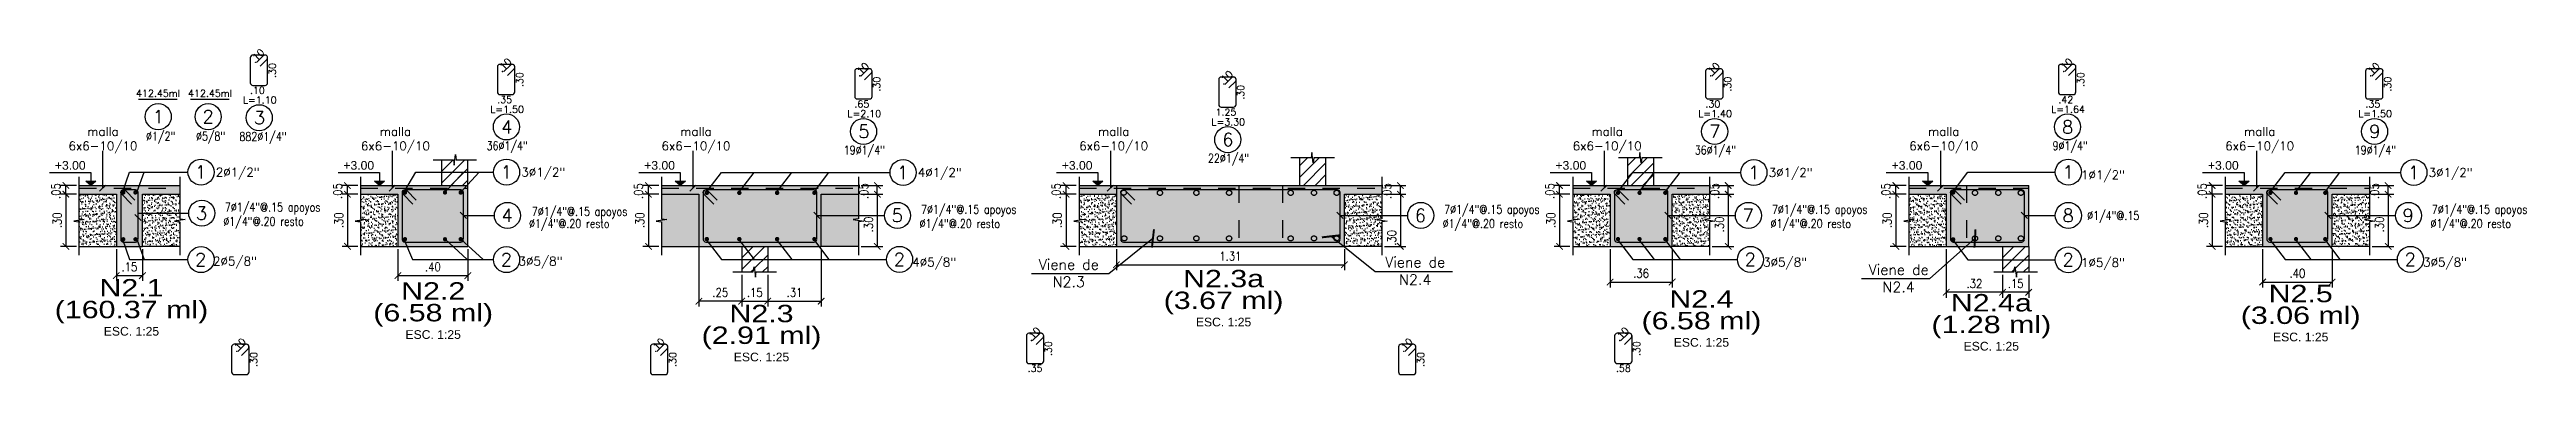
# Model space of a CAD drawing. Header units: millimetres. Extents: x -7.7 to 59, y -25.2 to 13.4.
# Drawn here: x 44.77 to 59.01, y 0.19 to 2.06 of the extents above; entities that cross this region are included whole.
import ezdxf
from ezdxf.enums import TextEntityAlignment as Align

# ---------------------------------------------------------------- set-up
doc = ezdxf.new("R2010")
doc.units = ezdxf.units.MM
doc.header["$LTSCALE"] = 0.05
doc.linetypes.add('DASHDOT2', pattern=[12.7, 6.35, -3.175, 0, -3.175])
doc.linetypes.add('HIDDEN2', pattern=[4.7625, 3.175, -1.5875])
for name, color, linetype in [('ACHURADO', 1, 'Continuous'), ('ACOTADO', 2, 'Continuous'), ('CANT_INVIS', 2, 'HIDDEN2'), ('CONT_CORTE', 4, 'Continuous'), ('TEXTO_REFUERZO', 3, 'Continuous'), ('TITULOS', 1, 'Continuous'), ('TXT_IND', 2, 'Continuous')]:
    doc.layers.add(name, color=color, linetype=linetype)
doc.styles.add('ACOTAMIENTOS', font='romans.shx', dxfattribs={"width": 0.85})
doc.styles.add('ARIAL', font='arial.ttf')
doc.styles.get("Standard").update_dxf_attribs({"font": 'romans.shx'})
doc.dimstyles.new('ACOTA_25', dxfattribs={"dimscale": 0.025, "dimtxt": 2, "dimasz": 1.5, "dimexe": 1.25, "dimexo": 0.625, "dimgap": 1, "dimtad": 1, "dimzin": 4, "dimdsep": 46, "dimtxsty": 'ACOTAMIENTOS', "dimblk1": 'ARCHTICK', "dimblk2": 'ARCHTICK', "dimsah": 1, "dimcen": 1.5, "dimclrd": 1, "dimclre": 1, "dimclrt": 256, "dimadec": 0, "dimazin": 0, "dimtfac": 1, "dimtofl": 0, "dimtmove": 2, "dimatfit": 3, "dimldrblk": 'ARCHTICK', "dimfxl": 0, "dimtolj": 1, "dimtzin": 0, "dimarcsym": 0})
pattern_1 = [(37.5, (-0.063376, 0), (-0.000960019, 0.029364794), [0, -0.0231648, 0, -0.025908, 0, -0.024765]), (7.5, (-0.063376, 0), (0.026971397, 0.043009506), [0, -0.0124968, 0, -0.0208788, 0, -0.008001]), (327.5, (-0.082122, 5e-18), (0.047459542, 8.6231e-05), [0, -0.00762, 0, -0.027432, 0, -0.035814]), (317.5, (-0.08212, 5e-18), (0.045813387, 0.01337576), [0, -0.00381, 0, -0.0179832, 0, -0.020574])]

msp = doc.modelspace()

# ---------------------------------------------------------------- texts
at = {"layer": 'TEXTO_REFUERZO', "color": 2}
for s, rotation, p in [('.10', 45, (45.966, 2.025)), ('.10', 45, (47.387, 1.972)), ('.10', 45, (56.364, 1.972)), ('.30', 90, (46.052, 1.941)), ('.30', 90, (47.474, 1.888)), ('.10', 45, (49.442, 1.947)), ('.30', 90, (49.528, 1.862)), ('.10', 45, (51.535, 1.9)), ('.30', 90, (51.621, 1.815)), ('.10', 45, (54.335, 1.947)), ('.30', 90, (54.421, 1.862)), ('.30', 90, (56.45, 1.888)), ('.10', 45, (58.13, 1.947)), ('.30', 90, (58.216, 1.862)), ('.10', 45, (50.429, 0.425)), ('.10', 45, (53.812, 0.425)), ('.10', 45, (45.859, 0.362)), ('.30', 90, (45.945, 0.278)), ('.10', 45, (48.268, 0.362)), ('.30', 90, (48.354, 0.278)), ('.30', 90, (50.515, 0.341)), ('.10', 45, (52.569, 0.362)), ('.30', 90, (52.655, 0.278)), ('.30', 90, (53.898, 0.341))]:
    msp.add_text(s, height=0.04, rotation=rotation, dxfattribs=at).set_placement(p, align=Align.MIDDLE_CENTER)
for s, p in [('412.45ml', (45.395, 1.809)), ('412.45ml', (45.694, 1.809)), ('L=1.10', (45.98, 1.771)), ('.10', (45.966, 1.827)), ('L=1.50', (47.402, 1.718)), ('.35', (47.388, 1.773)), ('L=2.10', (49.456, 1.692)), ('.65', (49.442, 1.748)), ('1.25', (51.536, 1.701)), ('L=1.40', (54.349, 1.692)), ('.30', (54.336, 1.748)), ('L=1.64', (56.378, 1.718)), ('.42', (56.365, 1.773)), ('L=1.50', (58.144, 1.692)), ('.35', (58.131, 1.748)), ('L=3.30', (51.549, 1.645)), ('.35', (50.438, 0.227)), ('.58', (53.821, 0.227))]:
    msp.add_text(s, height=0.04, dxfattribs=at).set_placement(p, align=Align.MIDDLE_CENTER)
at = {"layer": 'TEXTO_REFUERZO', "color": 3}
for s, p in [('1', (45.396, 1.675)), ('2', (45.683, 1.675)), ('3', (45.978, 1.669)), ('4', (47.4, 1.616)), ('5', (49.454, 1.59)), ('6', (51.547, 1.543)), ('7', (54.347, 1.59)), ('8', (56.376, 1.616)), ('9', (58.142, 1.59)), ('1', (45.64, 1.356)), ('1', (47.398, 1.356)), ('1', (49.677, 1.354)), ('1', (54.571, 1.354)), ('1', (56.379, 1.356)), ('1', (58.366, 1.354)), ('3', (45.645, 1.12)), ('4', (47.402, 1.107)), ('5', (49.646, 1.107)), ('6', (52.654, 1.107)), ('7', (54.539, 1.107)), ('8', (56.379, 1.107)), ('9', (58.334, 1.107)), ('2', (45.64, 0.853)), ('2', (47.398, 0.853)), ('2', (49.658, 0.854)), ('2', (54.551, 0.854)), ('2', (56.379, 0.852)), ('2', (58.346, 0.854))]:
    msp.add_text(s, height=0.075, dxfattribs=at).set_placement(p, align=Align.MIDDLE_CENTER)
at = {"layer": 'TEXTO_REFUERZO', "color": 2, "width": 0.8}
for s, p in [('%%C1/2"', (45.326, 1.563)), ('%%C5/8"', (45.613, 1.563)), ('882%%C1/4"', (45.863, 1.561)), ('36%%C1/4"', (47.284, 1.508)), ('19%%C1/4"', (49.338, 1.483)), ('22%%C1/4"', (51.432, 1.436)), ('36%%C1/4"', (54.232, 1.483)), ('9%%C1/4"', (56.289, 1.508)), ('19%%C1/4"', (58.027, 1.483))]:
    msp.add_text(s, height=0.05, dxfattribs=at).set_placement(p, align=Align.MIDDLE_LEFT)
at = {"layer": 'TEXTO_REFUERZO', "color": 2}
for s, p in [('2%%C1/2"', (45.727, 1.356)), ('3%%C1/2"', (47.484, 1.356)), ('4%%C1/2"', (49.764, 1.354)), ('3%%C1/2"', (54.657, 1.354)), ('1%%C1/2"', (56.453, 1.34)), ('3%%C1/2"', (58.452, 1.354)), ('2%%C5/8"', (45.711, 0.844)), ('3%%C5/8"', (47.468, 0.844)), ('4%%C5/8"', (49.732, 0.838)), ('3%%C5/8"', (54.625, 0.838)), ('1%%C5/8"', (56.453, 0.836)), ('3%%C5/8"', (58.42, 0.838))]:
    msp.add_text(s, height=0.05, dxfattribs=at).set_placement(p, align=Align.MIDDLE_LEFT)
at = {"layer": 'TEXTO_REFUERZO', "color": 2, "width": 0.8}
for s, p in [('7%%C1/4"@.15 apoyos', (46.328, 1.155)), ('7%%C1/4"@.15 apoyos', (48.093, 1.13)), ('7%%C1/4"@.15 apoyos', (50.331, 1.142)), ('7%%C1/4"@.15 apoyos', (53.339, 1.142)), ('7%%C1/4"@.15 apoyos', (55.224, 1.142)), ('%%C1/4"@.15', (56.788, 1.106)), ('7%%C1/4"@.15 apoyos', (59.019, 1.142)), ('%%C1/4"@.20 resto', (46.233, 1.073)), ('%%C1/4"@.20 resto', (47.991, 1.06)), ('%%C1/4"@.20 resto', (50.237, 1.06)), ('%%C1/4"@.20 resto', (53.245, 1.06)), ('%%C1/4"@.20 resto', (55.13, 1.06)), ('%%C1/4"@.20 resto', (58.925, 1.06))]:
    msp.add_text(s, height=0.05, dxfattribs=at).set_placement(p, align=Align.MIDDLE_RIGHT)
at = {"layer": 'TEXTO_REFUERZO', "color": 2, "char_height": 0.05, "attachment_point": 8}
for insert, width in [((45.078, 1.465), 0.26075), ((46.76, 1.465), 0.77905), ((48.488, 1.465), 0.77905), ((50.89, 1.465), 0.77905), ((53.728, 1.465), 0.77905), ((55.663, 1.465), 0.77905), ((57.48, 1.465), 0.77905)]:
    msp.add_mtext('malla\\P6x6-10/10', dxfattribs=dict(at, insert=insert, width=width))
at = {"layer": 'TXT_IND', "color": 4, "char_height": 0.06, "attachment_point": 8}
for s, insert in [('Viene de\\PN2.3', (50.632, 0.695)), ('Viene de\\PN2.4', (52.624, 0.708)), ('Viene de\\PN2.4', (55.404, 0.665))]:
    msp.add_mtext(s, dxfattribs=dict(at, insert=insert))

# ---------------------------------------------------------------- blocks, each defined once
blk = doc.blocks.new('_ARCHTICK')
at = {"color": 0, "linetype": 'ByBlock', "const_width": 0.15}
blk.add_lwpolyline([(-0.5, -0.5), (0.5, 0.5)], dxfattribs=at)
blk = doc.blocks.new('*D68')
at = {"layer": 'ACOTADO', "color": 1, "lineweight": -2}
for p, q in [((44.925, 1.229), (44.834, 1.229)), ((44.865, 1.229), (44.865, 0.929)), ((44.925, 0.929), (44.834, 0.929))]:
    blk.add_line(p, q, dxfattribs=at)
at = {"layer": 'DEFPOINTS', "color": 0}
for p in [(44.94, 1.229), (44.865, 0.929), (44.94, 0.929)]:
    blk.add_point(p, dxfattribs=at)
at = {"layer": 'ACOTADO', "color": 1, "lineweight": -2, "xscale": 0.03750000000000001, "yscale": 0.03750000000000001, "zscale": 0.03750000000000001}
for p, rotation in [((44.865, 1.229), 90), ((44.865, 0.929), 270)]:
    blk.add_blockref('_ARCHTICK', p, dxfattribs=dict(at, rotation=rotation))
at = {"layer": 'ACOTADO', "insert": (44.815, 1.079), "char_height": 0.05, "attachment_point": 5, "rotation": 90, "style": 'ACOTAMIENTOS'}
blk.add_mtext('\\A1;.30', dxfattribs=at)
blk = doc.blocks.new('*D69')
at = {"layer": 'ACOTADO', "color": 1, "lineweight": -2}
for p, q in [((44.925, 1.279), (44.834, 1.279)), ((44.925, 1.229), (44.834, 1.229)), ((44.865, 1.229), (44.865, 1.279))]:
    blk.add_line(p, q, dxfattribs=at)
at = {"layer": 'DEFPOINTS', "color": 0}
for p in [(44.865, 1.279), (44.94, 1.279), (44.94, 1.229)]:
    blk.add_point(p, dxfattribs=at)
at = {"layer": 'ACOTADO', "color": 1, "lineweight": -2, "xscale": 0.03750000000000001, "yscale": 0.03750000000000001, "zscale": 0.03750000000000001}
for p, rotation in [((44.865, 1.279), 90), ((44.865, 1.229), 270)]:
    blk.add_blockref('_ARCHTICK', p, dxfattribs=dict(at, rotation=rotation))
at = {"layer": 'ACOTADO', "insert": (44.808, 1.247), "char_height": 0.05, "attachment_point": 5, "rotation": 90, "style": 'ACOTAMIENTOS'}
blk.add_mtext('\\A1;.05', dxfattribs=at)
blk = doc.blocks.new('COTA25')
at = {"layer": 'TEXTO_REFUERZO'}
blk.add_line((-0.018, -0.018), (0.018, 0.018), dxfattribs=at)
at = {"layer": 'TEXTO_REFUERZO', "color": 1}
blk.add_line((0, -0.062), (0, 0.063), dxfattribs=at)
blk = doc.blocks.new('Titulos')
at = {"layer": 'TITULOS', "color": 1, "style": 'ARIAL', "width": 1.25}
blk.add_attdef('TITULO_1', text='', height=0.2, dxfattribs=at).set_placement((0, 0.25), align=Align.MIDDLE_CENTER)
at = {"layer": 'TITULOS', "style": 'ARIAL', "width": 1.25}
blk.add_attdef('TITULO_2', text='', height=0.2, dxfattribs=at).set_placement((0, 0), align=Align.MIDDLE_CENTER)
at = {"layer": 'TITULOS', "color": 2, "width": 1.25}
for tag, p in [('ESCALA_1', (0, -0.25)), ('ESCALA_2', (0, -0.408))]:
    blk.add_attdef(tag, text='', height=0.1, dxfattribs=at).set_placement(p, align=Align.MIDDLE_CENTER)
blk = doc.blocks.new('Nivel-elev')
at = {"layer": 'TXT_IND'}
blk.add_hatch(color=1, dxfattribs=at).paths.add_polyline_path([(-0.058, 0.051), (0.058, 0.051), (0, 0)])
for p, q in [((0, 0), (-0.058, 0.051)), ((-0.058, 0.051), (0.058, 0.051)), ((0.058, 0.051), (0, 0))]:
    blk.add_line(p, q, dxfattribs=at)
blk.add_lwpolyline([(-0.476, 0.151), (0, 0.151), (0, 0.051)], dxfattribs=at)
blk.add_attdef('+2.85', (-0.476, 0.171), '', height=0.0975, dxfattribs=at)
blk = doc.blocks.new('*D286')
at = {"layer": 'ACOTADO', "color": 1, "lineweight": -2}
for p, q in [((45.155, 0.914), (45.155, 0.73)), ((45.305, 0.914), (45.305, 0.73)), ((45.155, 0.761), (45.305, 0.761))]:
    blk.add_line(p, q, dxfattribs=at)
at = {"layer": 'DEFPOINTS', "color": 0}
for p in [(45.155, 0.929), (45.305, 0.929), (45.305, 0.761)]:
    blk.add_point(p, dxfattribs=at)
at = {"layer": 'ACOTADO', "color": 1, "lineweight": -2, "xscale": 0.03750000000000001, "yscale": 0.03750000000000001, "zscale": 0.03750000000000001, "rotation": 180}
blk.add_blockref('_ARCHTICK', (45.155, 0.761), dxfattribs=at)
at = {"layer": 'ACOTADO', "color": 1, "lineweight": -2, "xscale": 0.03750000000000001, "yscale": 0.03750000000000001, "zscale": 0.03750000000000001}
blk.add_blockref('_ARCHTICK', (45.305, 0.761), dxfattribs=at)
at = {"layer": 'ACOTADO', "insert": (45.23, 0.811), "char_height": 0.05, "attachment_point": 5, "style": 'ACOTAMIENTOS'}
blk.add_mtext('\\A1;.15', dxfattribs=at)
blk = doc.blocks.new('*D85')
at = {"layer": 'ACOTADO', "color": 1, "lineweight": -2}
for p, q in [((46.544, 1.229), (46.453, 1.229)), ((46.484, 1.229), (46.484, 0.929)), ((46.544, 0.929), (46.453, 0.929))]:
    blk.add_line(p, q, dxfattribs=at)
at = {"layer": 'DEFPOINTS', "color": 0}
for p in [(46.559, 1.229), (46.484, 0.929), (46.559, 0.929)]:
    blk.add_point(p, dxfattribs=at)
at = {"layer": 'ACOTADO', "color": 1, "lineweight": -2, "xscale": 0.03750000000000001, "yscale": 0.03750000000000001, "zscale": 0.03750000000000001}
for p, rotation in [((46.484, 1.229), 90), ((46.484, 0.929), 270)]:
    blk.add_blockref('_ARCHTICK', p, dxfattribs=dict(at, rotation=rotation))
at = {"layer": 'ACOTADO', "insert": (46.434, 1.079), "char_height": 0.05, "attachment_point": 5, "rotation": 90, "style": 'ACOTAMIENTOS'}
blk.add_mtext('\\A1;.30', dxfattribs=at)
blk = doc.blocks.new('*D86')
at = {"layer": 'ACOTADO', "color": 1, "lineweight": -2}
for p, q in [((46.544, 1.279), (46.453, 1.279)), ((46.544, 1.229), (46.453, 1.229)), ((46.484, 1.229), (46.484, 1.279))]:
    blk.add_line(p, q, dxfattribs=at)
at = {"layer": 'DEFPOINTS', "color": 0}
for p in [(46.484, 1.279), (46.559, 1.279), (46.559, 1.229)]:
    blk.add_point(p, dxfattribs=at)
at = {"layer": 'ACOTADO', "color": 1, "lineweight": -2, "xscale": 0.03750000000000001, "yscale": 0.03750000000000001, "zscale": 0.03750000000000001}
for p, rotation in [((46.484, 1.279), 90), ((46.484, 1.229), 270)]:
    blk.add_blockref('_ARCHTICK', p, dxfattribs=dict(at, rotation=rotation))
at = {"layer": 'ACOTADO', "insert": (46.428, 1.247), "char_height": 0.05, "attachment_point": 5, "rotation": 90, "style": 'ACOTAMIENTOS'}
blk.add_mtext('\\A1;.05', dxfattribs=at)
blk = doc.blocks.new('*D287')
at = {"layer": 'ACOTADO', "color": 1, "lineweight": -2}
for p, q in [((46.774, 0.914), (46.774, 0.73)), ((47.176, 0.914), (47.176, 0.73)), ((46.774, 0.761), (47.176, 0.761))]:
    blk.add_line(p, q, dxfattribs=at)
at = {"layer": 'DEFPOINTS', "color": 0}
for p in [(46.774, 0.929), (47.176, 0.929), (47.176, 0.761)]:
    blk.add_point(p, dxfattribs=at)
at = {"layer": 'ACOTADO', "color": 1, "lineweight": -2, "xscale": 0.03750000000000001, "yscale": 0.03750000000000001, "zscale": 0.03750000000000001, "rotation": 180}
blk.add_blockref('_ARCHTICK', (46.774, 0.761), dxfattribs=at)
at = {"layer": 'ACOTADO', "color": 1, "lineweight": -2, "xscale": 0.03750000000000001, "yscale": 0.03750000000000001, "zscale": 0.03750000000000001}
blk.add_blockref('_ARCHTICK', (47.176, 0.761), dxfattribs=at)
at = {"layer": 'ACOTADO', "insert": (46.975, 0.811), "char_height": 0.05, "attachment_point": 5, "style": 'ACOTAMIENTOS'}
blk.add_mtext('\\A1;.40', dxfattribs=at)
blk = doc.blocks.new('*D80')
at = {"layer": 'ACOTADO', "color": 1, "lineweight": -2}
for p, q in [((48.274, 1.229), (48.183, 1.229)), ((48.215, 1.229), (48.215, 0.929)), ((48.274, 0.929), (48.183, 0.929))]:
    blk.add_line(p, q, dxfattribs=at)
at = {"layer": 'DEFPOINTS', "color": 0}
for p in [(48.29, 1.229), (48.215, 0.929), (48.29, 0.929)]:
    blk.add_point(p, dxfattribs=at)
at = {"layer": 'ACOTADO', "color": 1, "lineweight": -2, "xscale": 0.03750000000000001, "yscale": 0.03750000000000001, "zscale": 0.03750000000000001}
for p, rotation in [((48.215, 1.229), 90), ((48.215, 0.929), 270)]:
    blk.add_blockref('_ARCHTICK', p, dxfattribs=dict(at, rotation=rotation))
at = {"layer": 'ACOTADO', "insert": (48.165, 1.079), "char_height": 0.05, "attachment_point": 5, "rotation": 90, "style": 'ACOTAMIENTOS'}
blk.add_mtext('\\A1;.30', dxfattribs=at)
blk = doc.blocks.new('*D81')
at = {"layer": 'ACOTADO', "color": 1, "lineweight": -2}
for p, q in [((48.274, 1.279), (48.183, 1.279)), ((48.274, 1.229), (48.183, 1.229)), ((48.215, 1.229), (48.215, 1.279))]:
    blk.add_line(p, q, dxfattribs=at)
at = {"layer": 'DEFPOINTS', "color": 0}
for p in [(48.215, 1.279), (48.29, 1.279), (48.29, 1.229)]:
    blk.add_point(p, dxfattribs=at)
at = {"layer": 'ACOTADO', "color": 1, "lineweight": -2, "xscale": 0.03750000000000001, "yscale": 0.03750000000000001, "zscale": 0.03750000000000001}
for p, rotation in [((48.215, 1.279), 90), ((48.215, 1.229), 270)]:
    blk.add_blockref('_ARCHTICK', p, dxfattribs=dict(at, rotation=rotation))
at = {"layer": 'ACOTADO', "insert": (48.158, 1.247), "char_height": 0.05, "attachment_point": 5, "rotation": 90, "style": 'ACOTAMIENTOS'}
blk.add_mtext('\\A1;.05', dxfattribs=at)
blk = doc.blocks.new('*D82')
at = {"layer": 'ACOTADO', "color": 1, "lineweight": -2}
for p, q in [((48.751, 0.766), (48.751, 0.583)), ((48.901, 0.766), (48.901, 0.583)), ((48.751, 0.614), (48.901, 0.614))]:
    blk.add_line(p, q, dxfattribs=at)
at = {"layer": 'DEFPOINTS', "color": 0}
for p in [(48.751, 0.782), (48.901, 0.782), (48.901, 0.614)]:
    blk.add_point(p, dxfattribs=at)
at = {"layer": 'ACOTADO', "color": 1, "lineweight": -2, "xscale": 0.03750000000000001, "yscale": 0.03750000000000001, "zscale": 0.03750000000000001, "rotation": 180}
blk.add_blockref('_ARCHTICK', (48.751, 0.614), dxfattribs=at)
at = {"layer": 'ACOTADO', "color": 1, "lineweight": -2, "xscale": 0.03750000000000001, "yscale": 0.03750000000000001, "zscale": 0.03750000000000001}
blk.add_blockref('_ARCHTICK', (48.901, 0.614), dxfattribs=at)
at = {"layer": 'ACOTADO', "insert": (48.826, 0.664), "char_height": 0.05, "attachment_point": 5, "style": 'ACOTAMIENTOS'}
blk.add_mtext('\\A1;.15', dxfattribs=at)
blk = doc.blocks.new('*D83')
at = {"layer": 'ACOTADO', "color": 1, "lineweight": -2}
for p, q in [((49.439, 1.229), (49.562, 1.229)), ((49.531, 1.229), (49.531, 0.929)), ((49.439, 0.929), (49.562, 0.929))]:
    blk.add_line(p, q, dxfattribs=at)
at = {"layer": 'DEFPOINTS', "color": 0}
for p in [(49.423, 1.229), (49.423, 0.929), (49.531, 0.929)]:
    blk.add_point(p, dxfattribs=at)
at = {"layer": 'ACOTADO', "color": 1, "lineweight": -2, "xscale": 0.03750000000000001, "yscale": 0.03750000000000001, "zscale": 0.03750000000000001}
for p, rotation in [((49.531, 1.229), 90), ((49.531, 0.929), 270)]:
    blk.add_blockref('_ARCHTICK', p, dxfattribs=dict(at, rotation=rotation))
at = {"layer": 'ACOTADO', "insert": (49.481, 1.055), "char_height": 0.05, "attachment_point": 5, "rotation": 90, "style": 'ACOTAMIENTOS'}
blk.add_mtext('\\A1;.30', dxfattribs=at)
blk = doc.blocks.new('*D84')
at = {"layer": 'ACOTADO', "color": 1, "lineweight": -2}
for p, q in [((49.439, 1.279), (49.562, 1.279)), ((49.439, 1.229), (49.562, 1.229)), ((49.531, 1.229), (49.531, 1.279))]:
    blk.add_line(p, q, dxfattribs=at)
at = {"layer": 'DEFPOINTS', "color": 0}
for p in [(49.423, 1.279), (49.423, 1.229), (49.531, 1.279)]:
    blk.add_point(p, dxfattribs=at)
at = {"layer": 'ACOTADO', "color": 1, "lineweight": -2, "xscale": 0.03750000000000001, "yscale": 0.03750000000000001, "zscale": 0.03750000000000001}
for p, rotation in [((49.531, 1.279), 90), ((49.531, 1.229), 270)]:
    blk.add_blockref('_ARCHTICK', p, dxfattribs=dict(at, rotation=rotation))
at = {"layer": 'ACOTADO', "insert": (49.453, 1.247), "char_height": 0.05, "attachment_point": 5, "rotation": 90, "style": 'ACOTAMIENTOS'}
blk.add_mtext('\\A1;.05', dxfattribs=at)
blk = doc.blocks.new('*D283')
at = {"layer": 'ACOTADO', "color": 1, "lineweight": -2}
for p, q in [((49.208, 0.914), (49.208, 0.583)), ((48.901, 0.766), (48.901, 0.583)), ((48.901, 0.614), (49.208, 0.614))]:
    blk.add_line(p, q, dxfattribs=at)
at = {"layer": 'DEFPOINTS', "color": 0}
for p in [(49.208, 0.929), (48.901, 0.782), (49.208, 0.614)]:
    blk.add_point(p, dxfattribs=at)
at = {"layer": 'ACOTADO', "color": 1, "lineweight": -2, "xscale": 0.03750000000000001, "yscale": 0.03750000000000001, "zscale": 0.03750000000000001, "rotation": 180}
blk.add_blockref('_ARCHTICK', (48.901, 0.614), dxfattribs=at)
at = {"layer": 'ACOTADO', "color": 1, "lineweight": -2, "xscale": 0.03750000000000001, "yscale": 0.03750000000000001, "zscale": 0.03750000000000001}
blk.add_blockref('_ARCHTICK', (49.208, 0.614), dxfattribs=at)
at = {"layer": 'ACOTADO', "insert": (49.055, 0.664), "char_height": 0.05, "attachment_point": 5, "style": 'ACOTAMIENTOS'}
blk.add_mtext('\\A1;.31', dxfattribs=at)
blk = doc.blocks.new('*D284')
at = {"layer": 'ACOTADO', "color": 1, "lineweight": -2}
for p, q in [((48.505, 0.923), (48.505, 0.583)), ((48.751, 0.766), (48.751, 0.583)), ((48.751, 0.614), (48.505, 0.614))]:
    blk.add_line(p, q, dxfattribs=at)
at = {"layer": 'DEFPOINTS', "color": 0}
for p in [(48.505, 0.939), (48.751, 0.782), (48.505, 0.614)]:
    blk.add_point(p, dxfattribs=at)
at = {"layer": 'ACOTADO', "color": 1, "lineweight": -2, "xscale": 0.03750000000000001, "yscale": 0.03750000000000001, "zscale": 0.03750000000000001, "rotation": 180}
blk.add_blockref('_ARCHTICK', (48.505, 0.614), dxfattribs=at)
at = {"layer": 'ACOTADO', "color": 1, "lineweight": -2, "xscale": 0.03750000000000001, "yscale": 0.03750000000000001, "zscale": 0.03750000000000001}
blk.add_blockref('_ARCHTICK', (48.751, 0.614), dxfattribs=at)
at = {"layer": 'ACOTADO', "insert": (48.628, 0.664), "char_height": 0.05, "attachment_point": 5, "style": 'ACOTAMIENTOS'}
blk.add_mtext('\\A1;.25', dxfattribs=at)
blk = doc.blocks.new('*D74')
at = {"layer": 'ACOTADO', "color": 1, "lineweight": -2}
for p, q in [((50.675, 1.229), (50.585, 1.229)), ((50.616, 1.229), (50.616, 0.929)), ((50.675, 0.929), (50.585, 0.929))]:
    blk.add_line(p, q, dxfattribs=at)
at = {"layer": 'DEFPOINTS', "color": 0}
for p in [(50.691, 1.229), (50.616, 0.929), (50.691, 0.929)]:
    blk.add_point(p, dxfattribs=at)
at = {"layer": 'ACOTADO', "color": 1, "lineweight": -2, "xscale": 0.03750000000000001, "yscale": 0.03750000000000001, "zscale": 0.03750000000000001}
for p, rotation in [((50.616, 1.229), 90), ((50.616, 0.929), 270)]:
    blk.add_blockref('_ARCHTICK', p, dxfattribs=dict(at, rotation=rotation))
at = {"layer": 'ACOTADO', "insert": (50.566, 1.079), "char_height": 0.05, "attachment_point": 5, "rotation": 90, "style": 'ACOTAMIENTOS'}
blk.add_mtext('\\A1;.30', dxfattribs=at)
blk = doc.blocks.new('*D75')
at = {"layer": 'ACOTADO', "color": 1, "lineweight": -2}
for p, q in [((50.675, 1.279), (50.585, 1.279)), ((50.675, 1.229), (50.585, 1.229)), ((50.616, 1.229), (50.616, 1.279))]:
    blk.add_line(p, q, dxfattribs=at)
at = {"layer": 'DEFPOINTS', "color": 0}
for p in [(50.616, 1.279), (50.691, 1.279), (50.691, 1.229)]:
    blk.add_point(p, dxfattribs=at)
at = {"layer": 'ACOTADO', "color": 1, "lineweight": -2, "xscale": 0.03750000000000001, "yscale": 0.03750000000000001, "zscale": 0.03750000000000001}
for p, rotation in [((50.616, 1.279), 90), ((50.616, 1.229), 270)]:
    blk.add_blockref('_ARCHTICK', p, dxfattribs=dict(at, rotation=rotation))
at = {"layer": 'ACOTADO', "insert": (50.559, 1.247), "char_height": 0.05, "attachment_point": 5, "rotation": 90, "style": 'ACOTAMIENTOS'}
blk.add_mtext('\\A1;.05', dxfattribs=at)
blk = doc.blocks.new('*D76')
at = {"layer": 'ACOTADO', "color": 1, "lineweight": -2}
for p, q in [((52.447, 1.229), (52.571, 1.229)), ((52.539, 1.229), (52.539, 0.929)), ((52.447, 0.929), (52.571, 0.929))]:
    blk.add_line(p, q, dxfattribs=at)
at = {"layer": 'DEFPOINTS', "color": 0}
for p in [(52.432, 1.229), (52.432, 0.929), (52.539, 0.929)]:
    blk.add_point(p, dxfattribs=at)
at = {"layer": 'ACOTADO', "color": 1, "lineweight": -2, "xscale": 0.03750000000000001, "yscale": 0.03750000000000001, "zscale": 0.03750000000000001}
for p, rotation in [((52.539, 1.229), 90), ((52.539, 0.929), 270)]:
    blk.add_blockref('_ARCHTICK', p, dxfattribs=dict(at, rotation=rotation))
at = {"layer": 'ACOTADO', "insert": (52.489, 0.978), "char_height": 0.05, "attachment_point": 5, "rotation": 90, "style": 'ACOTAMIENTOS'}
blk.add_mtext('\\A1;.30', dxfattribs=at)
blk = doc.blocks.new('*D77')
at = {"layer": 'ACOTADO', "color": 1, "lineweight": -2}
for p, q in [((52.447, 1.279), (52.571, 1.279)), ((52.447, 1.229), (52.571, 1.229)), ((52.539, 1.229), (52.539, 1.279))]:
    blk.add_line(p, q, dxfattribs=at)
at = {"layer": 'DEFPOINTS', "color": 0}
for p in [(52.432, 1.279), (52.432, 1.229), (52.539, 1.279)]:
    blk.add_point(p, dxfattribs=at)
at = {"layer": 'ACOTADO', "color": 1, "lineweight": -2, "xscale": 0.03750000000000001, "yscale": 0.03750000000000001, "zscale": 0.03750000000000001}
for p, rotation in [((52.539, 1.279), 90), ((52.539, 1.229), 270)]:
    blk.add_blockref('_ARCHTICK', p, dxfattribs=dict(at, rotation=rotation))
at = {"layer": 'ACOTADO', "insert": (52.461, 1.247), "char_height": 0.05, "attachment_point": 5, "rotation": 90, "style": 'ACOTAMIENTOS'}
blk.add_mtext('\\A1;.05', dxfattribs=at)
blk = doc.blocks.new('*D285')
at = {"layer": 'ACOTADO', "color": 1, "lineweight": -2}
for p, q in [((50.906, 0.914), (50.906, 0.792)), ((52.217, 0.914), (52.217, 0.792)), ((50.906, 0.823), (52.217, 0.823))]:
    blk.add_line(p, q, dxfattribs=at)
at = {"layer": 'DEFPOINTS', "color": 0}
for p in [(50.906, 0.929), (52.217, 0.929), (52.217, 0.823)]:
    blk.add_point(p, dxfattribs=at)
at = {"layer": 'ACOTADO', "color": 1, "lineweight": -2, "xscale": 0.03750000000000001, "yscale": 0.03750000000000001, "zscale": 0.03750000000000001, "rotation": 180}
blk.add_blockref('_ARCHTICK', (50.906, 0.823), dxfattribs=at)
at = {"layer": 'ACOTADO', "color": 1, "lineweight": -2, "xscale": 0.03750000000000001, "yscale": 0.03750000000000001, "zscale": 0.03750000000000001}
blk.add_blockref('_ARCHTICK', (52.217, 0.823), dxfattribs=at)
at = {"layer": 'ACOTADO', "insert": (51.561, 0.873), "char_height": 0.05, "attachment_point": 5, "style": 'ACOTAMIENTOS'}
blk.add_mtext('\\A1;1.31', dxfattribs=at)
blk = doc.blocks.new('*D78')
at = {"layer": 'ACOTADO', "color": 1, "lineweight": -2}
for p, q in [((53.514, 1.229), (53.423, 1.229)), ((53.454, 1.229), (53.454, 0.929)), ((53.514, 0.929), (53.423, 0.929))]:
    blk.add_line(p, q, dxfattribs=at)
at = {"layer": 'DEFPOINTS', "color": 0}
for p in [(53.53, 1.229), (53.454, 0.929), (53.53, 0.929)]:
    blk.add_point(p, dxfattribs=at)
at = {"layer": 'ACOTADO', "color": 1, "lineweight": -2, "xscale": 0.03750000000000001, "yscale": 0.03750000000000001, "zscale": 0.03750000000000001}
for p, rotation in [((53.454, 1.229), 90), ((53.454, 0.929), 270)]:
    blk.add_blockref('_ARCHTICK', p, dxfattribs=dict(at, rotation=rotation))
at = {"layer": 'ACOTADO', "insert": (53.404, 1.079), "char_height": 0.05, "attachment_point": 5, "rotation": 90, "style": 'ACOTAMIENTOS'}
blk.add_mtext('\\A1;.30', dxfattribs=at)
blk = doc.blocks.new('*D79')
at = {"layer": 'ACOTADO', "color": 1, "lineweight": -2}
for p, q in [((53.514, 1.279), (53.423, 1.279)), ((53.514, 1.229), (53.423, 1.229)), ((53.454, 1.229), (53.454, 1.279))]:
    blk.add_line(p, q, dxfattribs=at)
at = {"layer": 'DEFPOINTS', "color": 0}
for p in [(53.454, 1.279), (53.53, 1.279), (53.53, 1.229)]:
    blk.add_point(p, dxfattribs=at)
at = {"layer": 'ACOTADO', "color": 1, "lineweight": -2, "xscale": 0.03750000000000001, "yscale": 0.03750000000000001, "zscale": 0.03750000000000001}
for p, rotation in [((53.454, 1.279), 90), ((53.454, 1.229), 270)]:
    blk.add_blockref('_ARCHTICK', p, dxfattribs=dict(at, rotation=rotation))
at = {"layer": 'ACOTADO', "insert": (53.398, 1.247), "char_height": 0.05, "attachment_point": 5, "rotation": 90, "style": 'ACOTAMIENTOS'}
blk.add_mtext('\\A1;.05', dxfattribs=at)
blk = doc.blocks.new('*D70')
at = {"layer": 'ACOTADO', "color": 1, "lineweight": -2}
for p, q in [((54.332, 1.229), (54.456, 1.229)), ((54.424, 1.229), (54.424, 0.929)), ((54.332, 0.929), (54.456, 0.929))]:
    blk.add_line(p, q, dxfattribs=at)
at = {"layer": 'DEFPOINTS', "color": 0}
for p in [(54.317, 1.229), (54.317, 0.929), (54.424, 0.929)]:
    blk.add_point(p, dxfattribs=at)
at = {"layer": 'ACOTADO', "color": 1, "lineweight": -2, "xscale": 0.03750000000000001, "yscale": 0.03750000000000001, "zscale": 0.03750000000000001}
for p, rotation in [((54.424, 1.229), 90), ((54.424, 0.929), 270)]:
    blk.add_blockref('_ARCHTICK', p, dxfattribs=dict(at, rotation=rotation))
at = {"layer": 'ACOTADO', "insert": (54.374, 1.055), "char_height": 0.05, "attachment_point": 5, "rotation": 90, "style": 'ACOTAMIENTOS'}
blk.add_mtext('\\A1;.30', dxfattribs=at)
blk = doc.blocks.new('*D71')
at = {"layer": 'ACOTADO', "color": 1, "lineweight": -2}
for p, q in [((54.332, 1.279), (54.456, 1.279)), ((54.332, 1.229), (54.456, 1.229)), ((54.424, 1.229), (54.424, 1.279))]:
    blk.add_line(p, q, dxfattribs=at)
at = {"layer": 'DEFPOINTS', "color": 0}
for p in [(54.317, 1.279), (54.317, 1.229), (54.424, 1.279)]:
    blk.add_point(p, dxfattribs=at)
at = {"layer": 'ACOTADO', "color": 1, "lineweight": -2, "xscale": 0.03750000000000001, "yscale": 0.03750000000000001, "zscale": 0.03750000000000001}
for p, rotation in [((54.424, 1.279), 90), ((54.424, 1.229), 270)]:
    blk.add_blockref('_ARCHTICK', p, dxfattribs=dict(at, rotation=rotation))
at = {"layer": 'ACOTADO', "insert": (54.346, 1.247), "char_height": 0.05, "attachment_point": 5, "rotation": 90, "style": 'ACOTAMIENTOS'}
blk.add_mtext('\\A1;.05', dxfattribs=at)
blk = doc.blocks.new('*D282')
at = {"layer": 'ACOTADO', "color": 1, "lineweight": -2}
for p, q in [((53.745, 0.914), (53.745, 0.692)), ((54.102, 0.914), (54.102, 0.692)), ((53.745, 0.724), (54.102, 0.724))]:
    blk.add_line(p, q, dxfattribs=at)
at = {"layer": 'DEFPOINTS', "color": 0}
for p in [(53.745, 0.929), (54.102, 0.929), (54.102, 0.724)]:
    blk.add_point(p, dxfattribs=at)
at = {"layer": 'ACOTADO', "color": 1, "lineweight": -2, "xscale": 0.03750000000000001, "yscale": 0.03750000000000001, "zscale": 0.03750000000000001, "rotation": 180}
blk.add_blockref('_ARCHTICK', (53.745, 0.724), dxfattribs=at)
at = {"layer": 'ACOTADO', "color": 1, "lineweight": -2, "xscale": 0.03750000000000001, "yscale": 0.03750000000000001, "zscale": 0.03750000000000001}
blk.add_blockref('_ARCHTICK', (54.102, 0.724), dxfattribs=at)
at = {"layer": 'ACOTADO', "insert": (53.923, 0.774), "char_height": 0.05, "attachment_point": 5, "style": 'ACOTAMIENTOS'}
blk.add_mtext('\\A1;.36', dxfattribs=at)
blk = doc.blocks.new('*D72')
at = {"layer": 'ACOTADO', "color": 1, "lineweight": -2}
for p, q in [((55.447, 1.229), (55.356, 1.229)), ((55.388, 1.229), (55.388, 0.929)), ((55.447, 0.929), (55.356, 0.929))]:
    blk.add_line(p, q, dxfattribs=at)
at = {"layer": 'DEFPOINTS', "color": 0}
for p in [(55.463, 1.229), (55.388, 0.929), (55.463, 0.929)]:
    blk.add_point(p, dxfattribs=at)
at = {"layer": 'ACOTADO', "color": 1, "lineweight": -2, "xscale": 0.03750000000000001, "yscale": 0.03750000000000001, "zscale": 0.03750000000000001}
for p, rotation in [((55.388, 1.229), 90), ((55.388, 0.929), 270)]:
    blk.add_blockref('_ARCHTICK', p, dxfattribs=dict(at, rotation=rotation))
at = {"layer": 'ACOTADO', "insert": (55.338, 1.079), "char_height": 0.05, "attachment_point": 5, "rotation": 90, "style": 'ACOTAMIENTOS'}
blk.add_mtext('\\A1;.30', dxfattribs=at)
blk = doc.blocks.new('*D73')
at = {"layer": 'ACOTADO', "color": 1, "lineweight": -2}
for p, q in [((55.447, 1.279), (55.356, 1.279)), ((55.447, 1.229), (55.356, 1.229)), ((55.388, 1.229), (55.388, 1.279))]:
    blk.add_line(p, q, dxfattribs=at)
at = {"layer": 'DEFPOINTS', "color": 0}
for p in [(55.388, 1.279), (55.463, 1.279), (55.463, 1.229)]:
    blk.add_point(p, dxfattribs=at)
at = {"layer": 'ACOTADO', "color": 1, "lineweight": -2, "xscale": 0.03750000000000001, "yscale": 0.03750000000000001, "zscale": 0.03750000000000001}
for p, rotation in [((55.388, 1.279), 90), ((55.388, 1.229), 270)]:
    blk.add_blockref('_ARCHTICK', p, dxfattribs=dict(at, rotation=rotation))
at = {"layer": 'ACOTADO', "insert": (55.331, 1.247), "char_height": 0.05, "attachment_point": 5, "rotation": 90, "style": 'ACOTAMIENTOS'}
blk.add_mtext('\\A1;.05', dxfattribs=at)
blk = doc.blocks.new('*D180')
at = {"layer": 'ACOTADO', "color": 1, "lineweight": -2}
for p, q in [((57.266, 1.229), (57.175, 1.229)), ((57.207, 1.229), (57.207, 0.929)), ((57.266, 0.929), (57.175, 0.929))]:
    blk.add_line(p, q, dxfattribs=at)
at = {"layer": 'DEFPOINTS', "color": 0}
for p in [(57.282, 1.229), (57.207, 0.929), (57.282, 0.929)]:
    blk.add_point(p, dxfattribs=at)
at = {"layer": 'ACOTADO', "color": 1, "lineweight": -2, "xscale": 0.03750000000000001, "yscale": 0.03750000000000001, "zscale": 0.03750000000000001}
for p, rotation in [((57.207, 1.229), 90), ((57.207, 0.929), 270)]:
    blk.add_blockref('_ARCHTICK', p, dxfattribs=dict(at, rotation=rotation))
at = {"layer": 'ACOTADO', "insert": (57.157, 1.079), "char_height": 0.05, "attachment_point": 5, "rotation": 90, "style": 'ACOTAMIENTOS'}
blk.add_mtext('\\A1;.30', dxfattribs=at)
blk = doc.blocks.new('*D181')
at = {"layer": 'ACOTADO', "color": 1, "lineweight": -2}
for p, q in [((57.266, 1.279), (57.175, 1.279)), ((57.266, 1.229), (57.175, 1.229)), ((57.207, 1.229), (57.207, 1.279))]:
    blk.add_line(p, q, dxfattribs=at)
at = {"layer": 'DEFPOINTS', "color": 0}
for p in [(57.207, 1.279), (57.282, 1.279), (57.282, 1.229)]:
    blk.add_point(p, dxfattribs=at)
at = {"layer": 'ACOTADO', "color": 1, "lineweight": -2, "xscale": 0.03750000000000001, "yscale": 0.03750000000000001, "zscale": 0.03750000000000001}
for p, rotation in [((57.207, 1.279), 90), ((57.207, 1.229), 270)]:
    blk.add_blockref('_ARCHTICK', p, dxfattribs=dict(at, rotation=rotation))
at = {"layer": 'ACOTADO', "insert": (57.15, 1.247), "char_height": 0.05, "attachment_point": 5, "rotation": 90, "style": 'ACOTAMIENTOS'}
blk.add_mtext('\\A1;.05', dxfattribs=at)
blk = doc.blocks.new('*D182')
at = {"layer": 'ACOTADO', "color": 1, "lineweight": -2}
for p, q in [((58.127, 1.229), (58.251, 1.229)), ((58.219, 1.229), (58.219, 0.929)), ((58.127, 0.929), (58.251, 0.929))]:
    blk.add_line(p, q, dxfattribs=at)
at = {"layer": 'DEFPOINTS', "color": 0}
for p in [(58.112, 1.229), (58.112, 0.929), (58.219, 0.929)]:
    blk.add_point(p, dxfattribs=at)
at = {"layer": 'ACOTADO', "color": 1, "lineweight": -2, "xscale": 0.03750000000000001, "yscale": 0.03750000000000001, "zscale": 0.03750000000000001}
for p, rotation in [((58.219, 1.229), 90), ((58.219, 0.929), 270)]:
    blk.add_blockref('_ARCHTICK', p, dxfattribs=dict(at, rotation=rotation))
at = {"layer": 'ACOTADO', "insert": (58.169, 1.055), "char_height": 0.05, "attachment_point": 5, "rotation": 90, "style": 'ACOTAMIENTOS'}
blk.add_mtext('\\A1;.30', dxfattribs=at)
blk = doc.blocks.new('*D183')
at = {"layer": 'ACOTADO', "color": 1, "lineweight": -2}
for p, q in [((58.127, 1.279), (58.251, 1.279)), ((58.127, 1.229), (58.251, 1.229)), ((58.219, 1.229), (58.219, 1.279))]:
    blk.add_line(p, q, dxfattribs=at)
at = {"layer": 'DEFPOINTS', "color": 0}
for p in [(58.112, 1.279), (58.112, 1.229), (58.219, 1.279)]:
    blk.add_point(p, dxfattribs=at)
at = {"layer": 'ACOTADO', "color": 1, "lineweight": -2, "xscale": 0.03750000000000001, "yscale": 0.03750000000000001, "zscale": 0.03750000000000001}
for p, rotation in [((58.219, 1.279), 90), ((58.219, 1.229), 270)]:
    blk.add_blockref('_ARCHTICK', p, dxfattribs=dict(at, rotation=rotation))
at = {"layer": 'ACOTADO', "insert": (58.141, 1.247), "char_height": 0.05, "attachment_point": 5, "rotation": 90, "style": 'ACOTAMIENTOS'}
blk.add_mtext('\\A1;.05', dxfattribs=at)
blk = doc.blocks.new('*D309')
at = {"layer": 'ACOTADO', "color": 1, "lineweight": -2}
for p, q in [((57.497, 0.914), (57.497, 0.692)), ((57.897, 0.914), (57.897, 0.692)), ((57.497, 0.724), (57.897, 0.724))]:
    blk.add_line(p, q, dxfattribs=at)
at = {"layer": 'DEFPOINTS', "color": 0}
for p in [(57.497, 0.929), (57.897, 0.929), (57.897, 0.724)]:
    blk.add_point(p, dxfattribs=at)
at = {"layer": 'ACOTADO', "color": 1, "lineweight": -2, "xscale": 0.03750000000000001, "yscale": 0.03750000000000001, "zscale": 0.03750000000000001, "rotation": 180}
blk.add_blockref('_ARCHTICK', (57.497, 0.724), dxfattribs=at)
at = {"layer": 'ACOTADO', "color": 1, "lineweight": -2, "xscale": 0.03750000000000001, "yscale": 0.03750000000000001, "zscale": 0.03750000000000001}
blk.add_blockref('_ARCHTICK', (57.897, 0.724), dxfattribs=at)
at = {"layer": 'ACOTADO', "insert": (57.697, 0.774), "char_height": 0.05, "attachment_point": 5, "style": 'ACOTAMIENTOS'}
blk.add_mtext('\\A1;.40', dxfattribs=at)
blk = doc.blocks.new('*D317')
at = {"layer": 'ACOTADO', "color": 1, "lineweight": -2}
for p, q in [((56.002, 0.766), (56.002, 0.634)), ((56.152, 0.766), (56.152, 0.634)), ((56.152, 0.665), (56.002, 0.665))]:
    blk.add_line(p, q, dxfattribs=at)
at = {"layer": 'DEFPOINTS', "color": 0}
for p in [(56.002, 0.782), (56.152, 0.782), (56.002, 0.665)]:
    blk.add_point(p, dxfattribs=at)
at = {"layer": 'ACOTADO', "color": 1, "lineweight": -2, "xscale": 0.03750000000000001, "yscale": 0.03750000000000001, "zscale": 0.03750000000000001, "rotation": 180}
blk.add_blockref('_ARCHTICK', (56.002, 0.665), dxfattribs=at)
at = {"layer": 'ACOTADO', "color": 1, "lineweight": -2, "xscale": 0.03750000000000001, "yscale": 0.03750000000000001, "zscale": 0.03750000000000001}
blk.add_blockref('_ARCHTICK', (56.152, 0.665), dxfattribs=at)
at = {"layer": 'ACOTADO', "insert": (56.077, 0.715), "char_height": 0.05, "attachment_point": 5, "style": 'ACOTAMIENTOS'}
blk.add_mtext('\\A1;.15', dxfattribs=at)
blk = doc.blocks.new('*D318')
at = {"layer": 'ACOTADO', "color": 1, "lineweight": -2}
for p, q in [((55.678, 0.914), (55.678, 0.634)), ((56.002, 0.766), (56.002, 0.634)), ((56.002, 0.665), (55.678, 0.665))]:
    blk.add_line(p, q, dxfattribs=at)
at = {"layer": 'DEFPOINTS', "color": 0}
for p in [(55.678, 0.929), (56.002, 0.782), (55.678, 0.665)]:
    blk.add_point(p, dxfattribs=at)
at = {"layer": 'ACOTADO', "color": 1, "lineweight": -2, "xscale": 0.03750000000000001, "yscale": 0.03750000000000001, "zscale": 0.03750000000000001, "rotation": 180}
blk.add_blockref('_ARCHTICK', (55.678, 0.665), dxfattribs=at)
at = {"layer": 'ACOTADO', "color": 1, "lineweight": -2, "xscale": 0.03750000000000001, "yscale": 0.03750000000000001, "zscale": 0.03750000000000001}
blk.add_blockref('_ARCHTICK', (56.002, 0.665), dxfattribs=at)
at = {"layer": 'ACOTADO', "insert": (55.84, 0.715), "char_height": 0.05, "attachment_point": 5, "style": 'ACOTAMIENTOS'}
blk.add_mtext('\\A1;.32', dxfattribs=at)

# ---------------------------------------------------------------- dimensions: what is measured, and where the dimension line sits
at = {"layer": 'ACOTADO'}
for base, p1, p2, picture, middle in [((44.865, 1.279), (44.94, 1.229), (44.94, 1.279), '*D69', (44.808, 1.247)), ((46.484, 1.279), (46.559, 1.229), (46.559, 1.279), '*D86', (46.428, 1.247)), ((48.215, 1.279), (48.29, 1.229), (48.29, 1.279), '*D81', (48.158, 1.247)), ((49.531, 1.279), (49.423, 1.229), (49.423, 1.279), '*D84', (49.453, 1.247)), ((50.616, 1.279), (50.691, 1.229), (50.691, 1.279), '*D75', (50.559, 1.247)), ((52.539, 1.279), (52.432, 1.229), (52.432, 1.279), '*D77', (52.461, 1.247)), ((53.454, 1.279), (53.53, 1.229), (53.53, 1.279), '*D79', (53.398, 1.247)), ((54.424, 1.279), (54.317, 1.229), (54.317, 1.279), '*D71', (54.346, 1.247)), ((55.388, 1.279), (55.463, 1.229), (55.463, 1.279), '*D73', (55.331, 1.247)), ((57.207, 1.279), (57.282, 1.229), (57.282, 1.279), '*D181', (57.15, 1.247)), ((58.219, 1.279), (58.112, 1.229), (58.112, 1.279), '*D183', (58.141, 1.247)), ((49.531, 0.929), (49.423, 1.229), (49.423, 0.929), '*D83', (49.481, 1.055)), ((52.539, 0.929), (52.432, 1.229), (52.432, 0.929), '*D76', (52.489, 0.978)), ((54.424, 0.929), (54.317, 1.229), (54.317, 0.929), '*D70', (54.374, 1.055)), ((58.219, 0.929), (58.112, 1.229), (58.112, 0.929), '*D182', (58.169, 1.055))]:
    dim = msp.add_linear_dim(base=base, p1=p1, p2=p2, angle=90, dimstyle='ACOTA_25', dxfattribs=at)
    dim.commit()
    dim.dimension.update_dxf_attribs({"geometry": picture, "text_midpoint": middle, "dimtype": 160})
for base, p1, p2, picture, middle in [((44.865, 0.929), (44.94, 1.229), (44.94, 0.929), '*D68', (44.815, 1.079)), ((46.484, 0.929), (46.559, 1.229), (46.559, 0.929), '*D85', (46.434, 1.079)), ((48.215, 0.929), (48.29, 1.229), (48.29, 0.929), '*D80', (48.165, 1.079)), ((50.616, 0.929), (50.691, 1.229), (50.691, 0.929), '*D74', (50.566, 1.079)), ((53.454, 0.929), (53.53, 1.229), (53.53, 0.929), '*D78', (53.404, 1.079)), ((55.388, 0.929), (55.463, 1.229), (55.463, 0.929), '*D72', (55.338, 1.079)), ((57.207, 0.929), (57.282, 1.229), (57.282, 0.929), '*D180', (57.157, 1.079))]:
    dim = msp.add_linear_dim(base=base, p1=p1, p2=p2, angle=90, dimstyle='ACOTA_25', dxfattribs=at)
    dim.commit()
    dim.dimension.update_dxf_attribs({"geometry": picture, "text_midpoint": middle})
for base, p1, p2, picture, middle in [((45.305, 0.761), (45.155, 0.929), (45.305, 0.929), '*D286', (45.23, 0.811)), ((47.176, 0.761), (46.774, 0.929), (47.176, 0.929), '*D287', (46.975, 0.811)), ((48.505, 0.614), (48.751, 0.782), (48.505, 0.939), '*D284', (48.628, 0.664)), ((49.208, 0.614), (48.901, 0.782), (49.208, 0.929), '*D283', (49.055, 0.664)), ((55.678, 0.665), (56.002, 0.782), (55.678, 0.929), '*D318', (55.84, 0.715)), ((48.901, 0.614), (48.751, 0.782), (48.901, 0.782), '*D82', (48.826, 0.664)), ((56.002, 0.665), (56.152, 0.782), (56.002, 0.782), '*D317', (56.077, 0.715))]:
    dim = msp.add_linear_dim(base=base, p1=p1, p2=p2, dimstyle='ACOTA_25', dxfattribs=at)
    dim.commit()
    dim.dimension.update_dxf_attribs({"geometry": picture, "text_midpoint": middle})
for p1, p2, distance, picture, middle in [((50.906, 0.929), (52.217, 0.929), -0.106, '*D285', (51.561, 0.873)), ((53.745, 0.929), (54.102, 0.929), -0.206, '*D282', (53.923, 0.774)), ((57.497, 0.929), (57.897, 0.929), -0.206, '*D309', (57.697, 0.774))]:
    dim = msp.add_aligned_dim(p1=p1, p2=p2, distance=distance, dimstyle='ACOTA_25', dxfattribs=at)
    dim.commit()
    dim.dimension.update_dxf_attribs({"geometry": picture, "text_midpoint": middle})

# ---------------------------------------------------------------- hatches: boundary and pattern name
at = {"layer": 'ACHURADO'}
h = msp.add_hatch(dxfattribs=at)
h.set_pattern_fill('ANSI31', color=256, scale=0.015, style=0)
h.paths.add_polyline_path([(47.176, 1.427), (47.109, 1.427), (47.105, 1.457), (47.097, 1.397), (47.093, 1.427), (47.026, 1.427), (47.026, 1.279), (47.176, 1.279)])
h = msp.add_hatch(dxfattribs=at)
h.set_pattern_fill('ANSI31', color=256, scale=0.015, style=0)
h.set_pattern_definition([(45, (1.09454, 1.51384), (-0.03367596, 0.03367596), [])])
h.paths.add_polyline_path([(52.109, 1.439), (52.042, 1.439), (52.038, 1.409), (52.03, 1.469), (52.026, 1.439), (51.959, 1.439), (51.959, 1.28), (52.109, 1.28)])
h = msp.add_hatch(dxfattribs=at)
h.set_pattern_fill('ANSI31', color=256, scale=0.015, style=0)
h.set_pattern_definition([(45, (2.979363, 1.51384), (-0.03367596, 0.03367596), [])])
h.paths.add_polyline_path([(53.994, 1.439), (53.927, 1.439), (53.923, 1.409), (53.915, 1.469), (53.911, 1.439), (53.844, 1.439), (53.844, 1.28), (53.994, 1.28)])
h = msp.add_hatch(dxfattribs=at)
h.set_pattern_fill('AR-SAND', color=1, scale=0.0006, angle=360, style=0)
h.paths.add_polyline_path([(45.52, 1.071), (45.49, 1.075), (45.55, 1.083), (45.52, 1.087), (45.52, 1.229), (45.305, 1.229), (45.305, 0.929), (45.52, 0.929)])
h.paths.add_polyline_path([(45.155, 1.229), (44.94, 1.229), (44.94, 1.087), (44.97, 1.083), (44.91, 1.075), (44.94, 1.071), (44.94, 0.929), (45.155, 0.929)])
h = msp.add_hatch(color=254, dxfattribs=at)
h.dxf.hatch_style = 1
h.paths.add_polyline_path([(45.305, 1.229), (45.52, 1.229), (45.52, 1.279), (44.94, 1.279), (44.94, 1.229), (45.155, 1.229), (45.155, 0.929), (45.305, 0.929)])
h = msp.add_hatch(dxfattribs=at)
h.set_pattern_fill('AR-SAND', color=1, scale=0.0006, angle=360, style=0)
h.paths.add_polyline_path([(46.774, 1.229), (46.559, 1.229), (46.559, 1.087), (46.589, 1.083), (46.529, 1.075), (46.559, 1.071), (46.559, 0.929), (46.774, 0.929)])
h = msp.add_hatch(color=254, dxfattribs=at)
h.dxf.hatch_style = 1
h.paths.add_polyline_path([(47.176, 1.279), (46.559, 1.279), (46.559, 1.229), (46.774, 1.229), (46.774, 0.929), (47.176, 0.929)])
h = msp.add_hatch(dxfattribs=at)
h.set_pattern_fill('AR-SAND', color=1, scale=0.0006, angle=360, style=0)
h.paths.add_polyline_path([(49.423, 1.071), (49.453, 1.075), (49.393, 1.083), (49.423, 1.087), (49.423, 1.229), (49.208, 1.229), (49.208, 0.929), (49.423, 0.929)])
h.paths.add_polyline_path([(48.505, 1.229), (48.29, 1.229), (48.29, 1.087), (48.32, 1.083), (48.26, 1.075), (48.29, 1.071), (48.29, 0.929), (48.505, 0.929)])
h = msp.add_hatch(color=254, dxfattribs=at)
h.dxf.hatch_style = 1
h.paths.add_polyline_path([(49.208, 1.229), (49.423, 1.229), (49.423, 1.279), (48.29, 1.279), (48.29, 1.229), (48.505, 1.229), (48.505, 0.929), (49.208, 0.929)])
h = msp.add_hatch(dxfattribs=at)
h.set_pattern_fill('AR-SAND', color=1, scale=0.0006, angle=360, style=0)
h.paths.add_polyline_path([(50.906, 1.229), (50.691, 1.229), (50.691, 1.087), (50.721, 1.083), (50.661, 1.075), (50.691, 1.071), (50.691, 0.929), (50.906, 0.929)])
h = msp.add_hatch(color=254, dxfattribs=at)
h.dxf.hatch_style = 1
h.paths.add_polyline_path([(52.217, 1.229), (52.432, 1.229), (52.432, 1.279), (50.691, 1.279), (50.691, 1.229), (50.906, 1.229), (50.906, 0.929), (52.217, 0.929)])
h = msp.add_hatch(dxfattribs=at)
h.set_pattern_fill('AR-SAND', color=1, scale=0.0006, angle=360, style=0)
h.paths.add_polyline_path([(52.432, 1.229), (52.217, 1.229), (52.217, 0.929), (52.432, 0.929), (52.432, 1.071), (52.462, 1.075), (52.402, 1.083), (52.432, 1.087)])
h = msp.add_hatch(dxfattribs=at)
h.set_pattern_fill('AR-SAND', color=1, scale=0.0006, angle=360, style=0)
h.set_pattern_definition(pattern_1)
h.paths.add_polyline_path([(53.745, 1.229), (53.53, 1.229), (53.53, 1.087), (53.56, 1.083), (53.5, 1.075), (53.53, 1.071), (53.53, 0.929), (53.745, 0.929)])
h = msp.add_hatch(color=254, dxfattribs=at)
h.dxf.hatch_style = 1
h.paths.add_polyline_path([(54.102, 1.229), (54.317, 1.229), (54.317, 1.279), (53.53, 1.279), (53.53, 1.229), (53.745, 1.229), (53.745, 0.929), (54.102, 0.929)])
h = msp.add_hatch(dxfattribs=at)
h.set_pattern_fill('AR-SAND', color=1, scale=0.0006, angle=360, style=0)
h.set_pattern_definition(pattern_1)
h.paths.add_polyline_path([(54.317, 1.229), (54.102, 1.229), (54.102, 0.929), (54.317, 0.929), (54.317, 1.071), (54.347, 1.075), (54.287, 1.083), (54.317, 1.087)])
h = msp.add_hatch(dxfattribs=at)
h.set_pattern_fill('AR-SAND', color=1, scale=0.0006, angle=360, style=0)
h.set_pattern_definition([(37.5, (-0.036622, 0), (-0.000960019, 0.029364794), [0, -0.0231648, 0, -0.025908, 0, -0.024765]), (7.5, (-0.036622, 0), (0.026971397, 0.043009506), [0, -0.0124968, 0, -0.0208788, 0, -0.008001]), (327.5, (-0.055368, 5e-18), (0.047459542, 8.6231e-05), [0, -0.00762, 0, -0.027432, 0, -0.035814]), (317.5, (-0.055368, 5e-18), (0.045813387, 0.01337576), [0, -0.00381, 0, -0.0179832, 0, -0.020574])])
h.paths.add_polyline_path([(55.678, 1.229), (55.463, 1.229), (55.463, 1.087), (55.493, 1.083), (55.433, 1.075), (55.463, 1.071), (55.463, 0.929), (55.678, 0.929)])
h = msp.add_hatch(color=254, dxfattribs=at)
h.dxf.hatch_style = 1
h.paths.add_polyline_path([(56.152, 1.279), (55.463, 1.279), (55.463, 1.229), (55.678, 1.229), (55.678, 0.929), (56.152, 0.929)])
h = msp.add_hatch(dxfattribs=at)
h.set_pattern_fill('AR-SAND', color=1, scale=0.0006, angle=360, style=0)
h.paths.add_polyline_path([(57.497, 1.229), (57.282, 1.229), (57.282, 1.087), (57.312, 1.083), (57.252, 1.075), (57.282, 1.071), (57.282, 0.929), (57.497, 0.929)])
h = msp.add_hatch(color=254, dxfattribs=at)
h.dxf.hatch_style = 1
h.paths.add_polyline_path([(57.897, 1.229), (58.112, 1.229), (58.112, 1.279), (57.282, 1.279), (57.282, 1.229), (57.497, 1.229), (57.497, 0.929), (57.897, 0.929)])
h = msp.add_hatch(dxfattribs=at)
h.set_pattern_fill('AR-SAND', color=1, scale=0.0006, angle=360, style=0)
h.paths.add_polyline_path([(58.082, 1.083), (58.112, 1.087), (58.112, 1.229), (57.897, 1.229), (57.897, 0.929), (58.112, 0.929), (58.112, 1.071), (58.142, 1.075)])
h = msp.add_hatch(dxfattribs=at)
h.set_pattern_fill('ANSI31', color=256, scale=0.015, style=0)
h.paths.add_polyline_path([(48.901, 0.929), (48.751, 0.929), (48.751, 0.782), (48.818, 0.782), (48.822, 0.812), (48.83, 0.752), (48.834, 0.782), (48.901, 0.782)])
h = msp.add_hatch(dxfattribs=at)
h.set_pattern_fill('ANSI31', color=256, scale=0.015, style=0)
h.set_pattern_definition([(45, (7.25088, 0), (-0.03367596, 0.03367596), [])])
h.paths.add_polyline_path([(56.152, 0.929), (56.002, 0.929), (56.002, 0.782), (56.069, 0.782), (56.073, 0.812), (56.081, 0.752), (56.085, 0.782), (56.152, 0.782)])

# ---------------------------------------------------------------- linework, layer by layer
for p, q in [((44.94, 0.929), (45.155, 0.929)), ((45.52, 0.929), (45.305, 0.929)), ((46.559, 0.929), (46.774, 0.929)), ((48.29, 0.929), (48.505, 0.929)), ((49.423, 0.929), (49.208, 0.929)), ((50.691, 0.929), (50.906, 0.929)), ((52.432, 0.929), (52.217, 0.929)), ((53.53, 0.929), (53.745, 0.929)), ((54.317, 0.929), (54.102, 0.929)), ((55.463, 0.929), (55.678, 0.929)), ((57.282, 0.929), (57.497, 0.929)), ((58.112, 0.929), (57.897, 0.929))]:
    msp.add_line(p, q, dxfattribs=at)
at = {"layer": 'CANT_INVIS', "ltscale": 0.25}
for p, q in [((50.906, 1.279), (50.906, 0.929)), ((51.61, 1.279), (51.61, 0.929)), ((51.86, 1.279), (51.86, 0.929)), ((55.795, 1.279), (55.795, 0.929))]:
    msp.add_line(p, q, dxfattribs=at)
for centre in [(50.948, 1.238), (51.156, 1.237), (51.366, 1.237), (51.554, 1.237), (51.908, 1.237), (52.042, 1.237), (52.172, 1.237), (55.843, 1.237), (55.977, 1.237), (56.107, 1.237), (50.951, 0.975), (51.156, 0.975), (51.366, 0.975), (51.554, 0.975), (51.908, 0.975), (52.042, 0.975), (52.172, 0.975), (55.843, 0.975), (55.977, 0.975), (56.107, 0.975)]:
    msp.add_circle(centre, 0.0148, dxfattribs=at)
at = {"layer": 'CONT_CORTE'}
for p, q in [((47.026, 1.279), (47.026, 1.427)), ((47.176, 1.279), (47.176, 1.427)), ((51.959, 1.439), (51.959, 1.28)), ((52.109, 1.439), (52.109, 1.28)), ((53.844, 1.439), (53.844, 1.28)), ((53.994, 1.439), (53.994, 1.28)), ((44.94, 1.279), (45.52, 1.279)), ((46.559, 1.279), (47.176, 1.279)), ((48.29, 1.279), (49.423, 1.279)), ((49.208, 1.229), (49.423, 1.229)), ((50.691, 1.279), (52.432, 1.279)), ((52.217, 1.229), (52.432, 1.229)), ((53.53, 1.279), (54.317, 1.279)), ((54.102, 1.229), (54.317, 1.229)), ((55.463, 1.279), (56.152, 1.279)), ((57.282, 1.279), (58.112, 1.279)), ((57.897, 1.229), (58.112, 1.229)), ((45.155, 0.929), (45.305, 0.929)), ((46.774, 0.929), (47.176, 0.929)), ((48.505, 0.929), (49.208, 0.929)), ((48.751, 0.929), (48.751, 0.782)), ((48.901, 0.929), (48.901, 0.782)), ((50.906, 0.929), (52.217, 0.929)), ((53.745, 0.929), (54.102, 0.929)), ((55.678, 0.929), (56.152, 0.929)), ((56.002, 0.929), (56.002, 0.782)), ((56.152, 0.929), (56.152, 0.782)), ((57.497, 0.929), (57.897, 0.929))]:
    msp.add_line(p, q, dxfattribs=at)
at = {"layer": 'CONT_CORTE', "color": 1}
for points in [[(46.976, 1.427), (47.093, 1.427), (47.097, 1.397), (47.105, 1.457), (47.109, 1.427), (47.226, 1.427)], [(52.159, 1.439), (52.042, 1.439), (52.038, 1.409), (52.03, 1.469), (52.026, 1.439), (51.909, 1.439)], [(54.044, 1.439), (53.927, 1.439), (53.923, 1.409), (53.915, 1.469), (53.911, 1.439), (53.794, 1.439)], [(44.94, 1.329), (44.94, 1.087), (44.97, 1.083), (44.91, 1.075), (44.94, 1.071), (44.94, 0.879)], [(45.52, 1.329), (45.52, 1.087), (45.55, 1.083), (45.49, 1.075), (45.52, 1.071), (45.52, 0.879)], [(46.559, 1.329), (46.559, 1.087), (46.589, 1.083), (46.529, 1.075), (46.559, 1.071), (46.559, 0.879)], [(48.29, 1.329), (48.29, 1.087), (48.32, 1.083), (48.26, 1.075), (48.29, 1.071), (48.29, 0.879)], [(49.423, 1.329), (49.423, 1.087), (49.393, 1.083), (49.453, 1.075), (49.423, 1.071), (49.423, 0.879)], [(50.691, 1.329), (50.691, 1.087), (50.721, 1.083), (50.661, 1.075), (50.691, 1.071), (50.691, 0.879)], [(52.432, 1.329), (52.432, 1.087), (52.402, 1.083), (52.462, 1.075), (52.432, 1.071), (52.432, 0.879)], [(53.53, 1.329), (53.53, 1.087), (53.56, 1.083), (53.5, 1.075), (53.53, 1.071), (53.53, 0.879)], [(54.317, 1.329), (54.317, 1.087), (54.287, 1.083), (54.347, 1.075), (54.317, 1.071), (54.317, 0.879)], [(55.463, 1.329), (55.463, 1.087), (55.493, 1.083), (55.433, 1.075), (55.463, 1.071), (55.463, 0.879)], [(57.282, 1.329), (57.282, 1.087), (57.312, 1.083), (57.252, 1.075), (57.282, 1.071), (57.282, 0.879)], [(58.112, 1.329), (58.112, 1.087), (58.082, 1.083), (58.142, 1.075), (58.112, 1.071), (58.112, 0.879)], [(48.701, 0.782), (48.818, 0.782), (48.822, 0.812), (48.83, 0.752), (48.834, 0.782), (48.951, 0.782)], [(55.952, 0.782), (56.069, 0.782), (56.073, 0.812), (56.081, 0.752), (56.085, 0.782), (56.202, 0.782)]]:
    msp.add_lwpolyline(points, dxfattribs=at)
at = {"layer": 'CONT_CORTE'}
for points in [[(44.94, 1.229), (45.155, 1.229), (45.155, 0.929)], [(45.305, 0.929), (45.305, 1.229), (45.52, 1.229)], [(46.559, 1.229), (46.774, 1.229), (46.774, 0.929)], [(47.176, 0.929), (47.176, 1.279), (47.176, 1.279)], [(48.29, 1.229), (48.505, 1.229), (48.505, 0.929)], [(49.208, 0.929), (49.208, 1.229), (49.208, 1.229)], [(50.691, 1.229), (50.906, 1.229), (50.906, 0.929)], [(52.217, 0.929), (52.217, 1.229), (52.217, 1.229)], [(53.53, 1.229), (53.745, 1.229), (53.745, 0.929)], [(54.102, 0.929), (54.102, 1.229), (54.102, 1.229)], [(55.463, 1.229), (55.678, 1.229), (55.678, 0.929)], [(56.152, 0.929), (56.152, 1.279), (56.152, 1.279)], [(57.282, 1.229), (57.497, 1.229), (57.497, 0.929)], [(57.897, 0.929), (57.897, 1.229), (57.897, 1.229)]]:
    msp.add_lwpolyline(points, dxfattribs=at)
at = {"layer": 'TEXTO_REFUERZO', "color": 5}
for p, q in [((45.283, 1.776), (45.505, 1.776)), ((45.581, 1.776), (45.804, 1.776)), ((45.18, 1.239), (45.18, 0.969)), ((45.265, 1.254), (45.195, 1.254)), ((45.28, 0.97), (45.28, 1.239)), ((46.799, 1.239), (46.799, 0.969)), ((47.136, 1.254), (46.814, 1.254)), ((47.151, 0.97), (47.151, 1.239)), ((48.53, 1.239), (48.53, 0.969)), ((49.168, 1.254), (48.545, 1.254)), ((49.183, 0.97), (49.183, 1.239)), ((50.931, 1.239), (50.931, 0.969)), ((52.177, 1.254), (50.946, 1.254)), ((52.192, 0.97), (52.192, 1.239)), ((53.77, 1.239), (53.77, 0.969)), ((54.062, 1.254), (53.785, 1.254)), ((54.077, 0.97), (54.077, 1.239)), ((55.703, 1.239), (55.703, 0.969)), ((56.112, 1.254), (55.718, 1.254)), ((56.127, 0.97), (56.127, 1.239)), ((57.522, 1.239), (57.522, 0.969)), ((57.857, 1.254), (57.537, 1.254)), ((57.872, 0.97), (57.872, 1.239)), ((45.195, 0.954), (45.265, 0.954)), ((46.814, 0.954), (47.136, 0.954)), ((48.545, 0.954), (49.168, 0.954)), ((50.946, 0.954), (52.177, 0.954)), ((53.785, 0.954), (54.062, 0.954)), ((55.718, 0.954), (56.112, 0.954)), ((57.537, 0.954), (57.857, 0.954))]:
    msp.add_line(p, q, dxfattribs=at)
at = {"layer": 'TEXTO_REFUERZO', "color": 1, "ltscale": 0.2}
for p, q in [((45.076, 1.479), (45.076, 1.264)), ((46.741, 1.479), (46.741, 1.264)), ((48.47, 1.479), (48.47, 1.264)), ((50.871, 1.479), (50.871, 1.264)), ((53.71, 1.479), (53.71, 1.264)), ((55.644, 1.479), (55.644, 1.264)), ((57.462, 1.479), (57.462, 1.264))]:
    msp.add_line(p, q, dxfattribs=at)
at = {"layer": 'TEXTO_REFUERZO'}
for p, q in [((45.058, 1.247), (45.094, 1.282)), ((46.724, 1.247), (46.759, 1.282)), ((48.452, 1.247), (48.487, 1.282)), ((50.853, 1.247), (50.889, 1.282)), ((53.692, 1.247), (53.727, 1.282)), ((55.627, 1.247), (55.662, 1.282)), ((57.444, 1.247), (57.479, 1.282))]:
    msp.add_line(p, q, dxfattribs=at)
at = {"layer": 'TEXTO_REFUERZO', "color": 5}
for points in [[(45.982, 1.965), (46.02, 2.003, 0.668179), (46.01, 2.029), (45.94, 2.029, 0.414214), (45.925, 2.014), (45.925, 1.87, 0.414214), (45.94, 1.855), (46.01, 1.855, 0.414214), (46.025, 1.87), (46.025, 2.014, 0.668179), (45.999, 2.025), (45.961, 1.987)], [(47.404, 1.912), (47.442, 1.95, 0.668179), (47.431, 1.976), (47.361, 1.976, 0.414214), (47.346, 1.961), (47.346, 1.817, 0.414214), (47.361, 1.802), (47.431, 1.802, 0.414214), (47.446, 1.817), (47.446, 1.961, 0.668179), (47.421, 1.972), (47.383, 1.934)], [(49.458, 1.887), (49.496, 1.925, 0.668179), (49.486, 1.951), (49.416, 1.951, 0.414214), (49.401, 1.936), (49.401, 1.792, 0.414214), (49.416, 1.777), (49.486, 1.777, 0.414214), (49.501, 1.792), (49.501, 1.936, 0.668179), (49.475, 1.946), (49.437, 1.908)], [(51.552, 1.84), (51.59, 1.878, 0.668179), (51.579, 1.903), (51.509, 1.903, 0.414214), (51.494, 1.888), (51.494, 1.745, 0.414214), (51.509, 1.73), (51.579, 1.73, 0.414214), (51.594, 1.745), (51.594, 1.888, 0.668179), (51.568, 1.899), (51.53, 1.861)], [(54.351, 1.887), (54.389, 1.925, 0.668179), (54.379, 1.951), (54.309, 1.951, 0.414214), (54.294, 1.936), (54.294, 1.792, 0.414214), (54.309, 1.777), (54.379, 1.777, 0.414214), (54.394, 1.792), (54.394, 1.936, 0.668179), (54.368, 1.946), (54.33, 1.908)], [(56.381, 1.912), (56.419, 1.95, 0.668179), (56.408, 1.976), (56.338, 1.976, 0.414214), (56.323, 1.961), (56.323, 1.817, 0.414214), (56.338, 1.802), (56.408, 1.802, 0.414214), (56.423, 1.817), (56.423, 1.961, 0.668179), (56.397, 1.972), (56.359, 1.934)], [(58.146, 1.887), (58.185, 1.925, 0.668179), (58.174, 1.951), (58.104, 1.951, 0.414214), (58.089, 1.936), (58.089, 1.792, 0.414214), (58.104, 1.777), (58.174, 1.777, 0.414214), (58.189, 1.792), (58.189, 1.936, 0.668179), (58.163, 1.946), (58.125, 1.908)], [(50.445, 0.365), (50.483, 0.403, 0.668179), (50.473, 0.429), (50.403, 0.429, 0.414214), (50.388, 0.414), (50.388, 0.27, 0.414214), (50.403, 0.255), (50.473, 0.255, 0.414214), (50.488, 0.27), (50.488, 0.414, 0.668179), (50.462, 0.425), (50.424, 0.387)], [(53.828, 0.365), (53.866, 0.403, 0.668179), (53.856, 0.429), (53.786, 0.429, 0.414214), (53.771, 0.414), (53.771, 0.27, 0.414214), (53.786, 0.255), (53.856, 0.255, 0.414214), (53.871, 0.27), (53.871, 0.414, 0.668179), (53.845, 0.425), (53.807, 0.387)], [(45.875, 0.302), (45.913, 0.34, 0.668179), (45.903, 0.366), (45.833, 0.366, 0.414214), (45.818, 0.351), (45.818, 0.207, 0.414214), (45.833, 0.192), (45.903, 0.192, 0.414214), (45.918, 0.207), (45.918, 0.351, 0.668179), (45.892, 0.362), (45.854, 0.324)], [(48.284, 0.302), (48.322, 0.34, 0.668179), (48.311, 0.366), (48.241, 0.366, 0.414214), (48.226, 0.351), (48.226, 0.207, 0.414214), (48.241, 0.192), (48.311, 0.192, 0.414214), (48.326, 0.207), (48.326, 0.351, 0.668179), (48.301, 0.362), (48.263, 0.324)], [(52.585, 0.302), (52.623, 0.34, 0.668179), (52.613, 0.366), (52.543, 0.366, 0.414214), (52.528, 0.351), (52.528, 0.207, 0.414214), (52.543, 0.192), (52.613, 0.192, 0.414214), (52.628, 0.207), (52.628, 0.351, 0.668179), (52.602, 0.362), (52.564, 0.324)]]:
    msp.add_lwpolyline(points, format="xyb", dxfattribs=at)
at = {"layer": 'TEXTO_REFUERZO', "color": 1}
for points in [[(45.19, 1.239), (45.231, 1.356), (45.567, 1.356)], [(45.275, 1.244), (45.315, 1.356)], [(46.809, 1.239), (46.877, 1.356), (47.324, 1.356)], [(47.041, 1.235), (47.152, 1.356)], [(47.131, 1.235), (47.242, 1.356)], [(48.545, 1.237), (48.635, 1.354), (49.327, 1.354)], [(48.733, 1.237), (48.822, 1.354), (49.226, 1.354)], [(48.949, 1.237), (49.039, 1.354), (49.443, 1.354)], [(49.164, 1.237), (49.253, 1.354), (49.604, 1.354)], [(53.785, 1.237), (53.875, 1.354), (54.22, 1.354)], [(53.909, 1.237), (53.999, 1.354), (54.056, 1.354)], [(54.057, 1.237), (54.147, 1.354), (54.497, 1.354)], [(55.713, 1.239), (55.802, 1.356), (56.305, 1.356)], [(57.537, 1.237), (57.627, 1.354), (58.015, 1.354)], [(57.684, 1.237), (57.774, 1.354), (57.874, 1.354)], [(57.852, 1.237), (57.942, 1.354), (58.292, 1.354)], [(45.28, 1.12), (45.571, 1.12)], [(47.151, 1.107), (47.329, 1.107)], [(49.183, 1.107), (49.572, 1.107)], [(52.192, 1.107), (52.581, 1.107)], [(54.077, 1.107), (54.465, 1.107)], [(56.127, 1.107), (56.305, 1.107)], [(57.872, 1.107), (58.261, 1.107)], [(45.19, 0.97), (45.231, 0.853), (45.567, 0.853)], [(45.275, 0.965), (45.315, 0.853)], [(46.809, 0.97), (46.859, 0.853), (47.324, 0.853)], [(47.045, 0.97), (47.173, 0.853)], [(47.136, 0.97), (47.264, 0.853)], [(48.545, 0.971), (48.635, 0.854), (49.315, 0.854)], [(48.733, 0.971), (48.822, 0.854), (49.206, 0.854)], [(48.949, 0.971), (49.039, 0.854), (49.423, 0.854)], [(49.164, 0.971), (49.253, 0.854), (49.584, 0.854)], [(53.785, 0.971), (53.875, 0.854), (54.208, 0.854)], [(53.909, 0.971), (53.999, 0.854), (54.036, 0.854)], [(54.057, 0.971), (54.147, 0.854), (54.477, 0.854)], [(55.713, 0.969), (55.802, 0.852), (56.305, 0.852)], [(57.537, 0.971), (57.627, 0.854), (58.003, 0.854)], [(57.684, 0.971), (57.774, 0.854), (57.854, 0.854)], [(57.852, 0.971), (57.942, 0.854), (58.272, 0.854)]]:
    msp.add_lwpolyline(points, dxfattribs=at)
at = {"layer": 'TEXTO_REFUERZO', "linetype": 'DASHDOT2', "ltscale": 0.25}
for points in [[(44.94, 1.264), (45.52, 1.264)], [(46.559, 1.264), (47.176, 1.264)], [(48.29, 1.264), (49.423, 1.264)], [(50.691, 1.264), (52.432, 1.264)], [(53.53, 1.264), (54.317, 1.264)], [(55.463, 1.264), (56.152, 1.264)], [(57.282, 1.264), (58.112, 1.264)]]:
    msp.add_lwpolyline(points, dxfattribs=at)
at = {"layer": 'TEXTO_REFUERZO', "color": 5}
for points in [[(45.261, 1.195), (45.207, 1.25, 1), (45.186, 1.229), (45.242, 1.172), (45.186, 1.229, -1), (45.207, 1.25)], [(46.879, 1.195), (46.825, 1.25, 1), (46.804, 1.229), (46.86, 1.172), (46.804, 1.229, -1), (46.825, 1.25)], [(48.61, 1.195), (48.555, 1.25, 1), (48.534, 1.229), (48.591, 1.172), (48.534, 1.229, -1), (48.555, 1.25)], [(51.011, 1.195), (50.957, 1.25, 1), (50.935, 1.229), (50.992, 1.172), (50.935, 1.229, -1), (50.957, 1.25)], [(53.85, 1.195), (53.795, 1.25, 1), (53.774, 1.229), (53.83, 1.172), (53.774, 1.229, -1), (53.795, 1.25)], [(55.783, 1.195), (55.728, 1.25, 1), (55.707, 1.229), (55.764, 1.172), (55.707, 1.229, -1), (55.728, 1.25)], [(57.602, 1.195), (57.547, 1.25, 1), (57.526, 1.229), (57.583, 1.172), (57.526, 1.229, -1), (57.547, 1.25)]]:
    msp.add_lwpolyline(points, format="xyb", close=True, dxfattribs=at)
at = {"layer": 'TEXTO_REFUERZO', "color": 1, "const_width": 0.0125}
for points in [[(45.189, 1.239, -1), (45.201, 1.239, -1)], [(45.271, 1.239, 1), (45.259, 1.239, 1)], [(46.808, 1.239, -1), (46.821, 1.239, -1)], [(47.051, 1.239, 1), (47.039, 1.239, 1)], [(47.142, 1.239, 1), (47.129, 1.239, 1)], [(48.544, 1.237, -1), (48.557, 1.237, -1)], [(48.731, 1.237, -1), (48.744, 1.237, -1)], [(48.948, 1.237, -1), (48.961, 1.237, -1)], [(49.163, 1.237, -1), (49.175, 1.237, -1)], [(53.784, 1.237, -1), (53.796, 1.237, -1)], [(53.908, 1.237, -1), (53.92, 1.237, -1)], [(54.056, 1.237, -1), (54.068, 1.237, -1)], [(55.711, 1.239, -1), (55.724, 1.239, -1)], [(57.536, 1.237, -1), (57.548, 1.237, -1)], [(57.683, 1.237, -1), (57.695, 1.237, -1)], [(57.851, 1.237, -1), (57.863, 1.237, -1)], [(45.189, 0.97, -1), (45.201, 0.97, -1)], [(45.271, 0.97, 1), (45.259, 0.97, 1)], [(46.808, 0.97, -1), (46.821, 0.97, -1)], [(47.051, 0.97, 1), (47.039, 0.97, 1)], [(47.142, 0.97, 1), (47.129, 0.97, 1)], [(48.544, 0.971, 1), (48.557, 0.971, 1)], [(48.731, 0.971, 1), (48.744, 0.971, 1)], [(48.948, 0.971, 1), (48.961, 0.971, 1)], [(49.163, 0.971, 1), (49.175, 0.971, 1)], [(53.784, 0.971, 1), (53.796, 0.971, 1)], [(53.908, 0.971, 1), (53.92, 0.971, 1)], [(54.056, 0.971, 1), (54.068, 0.971, 1)], [(55.711, 0.969, 1), (55.724, 0.969, 1)], [(57.536, 0.971, 1), (57.548, 0.971, 1)], [(57.683, 0.971, 1), (57.695, 0.971, 1)], [(57.851, 0.971, 1), (57.863, 0.971, 1)]]:
    msp.add_lwpolyline(points, format="xyb", close=True, dxfattribs=at)
at = {"layer": 'TEXTO_REFUERZO', "color": 3}
for centre in [(45.396, 1.675), (45.683, 1.675), (45.977, 1.669), (47.398, 1.616), (49.452, 1.59), (51.546, 1.543), (54.346, 1.59), (56.375, 1.616), (58.141, 1.59), (45.642, 1.356), (47.399, 1.356), (49.679, 1.354), (54.572, 1.354), (56.38, 1.356), (58.367, 1.354), (45.646, 1.12), (47.404, 1.107), (49.647, 1.107), (52.656, 1.107), (54.54, 1.107), (56.38, 1.107), (58.336, 1.107), (45.642, 0.853), (47.399, 0.853), (49.659, 0.854), (54.552, 0.854), (56.38, 0.852), (58.347, 0.854)]:
    msp.add_circle(centre, 0.075, dxfattribs=at)
at = {"layer": 'TEXTO_REFUERZO', "color": 5}
for centre, start, end in [((45.195, 1.239), 90, 180), ((45.265, 1.239), 360, 90), ((46.814, 1.239), 90, 180), ((47.136, 1.239), 360, 90), ((48.545, 1.239), 90, 180), ((49.168, 1.239), 360, 90), ((50.946, 1.239), 90, 180), ((52.177, 1.239), 360, 90), ((53.785, 1.239), 90, 180), ((54.062, 1.239), 360, 90), ((55.718, 1.239), 90, 180), ((56.112, 1.239), 360, 90), ((57.537, 1.239), 90, 180), ((57.857, 1.239), 360, 90), ((45.195, 0.969), 180, 270), ((45.265, 0.969), 270.0156, 1.5919), ((46.814, 0.969), 180, 270), ((47.136, 0.969), 270.0156, 1.5919), ((48.545, 0.969), 180, 270), ((49.168, 0.969), 270.0156, 1.5919), ((50.946, 0.969), 180, 270), ((52.177, 0.969), 270.0156, 1.5919), ((53.785, 0.969), 180, 270), ((54.062, 0.969), 270.0156, 1.5919), ((55.718, 0.969), 180, 270), ((56.112, 0.969), 270.0156, 1.5919), ((57.537, 0.969), 180, 270), ((57.857, 0.969), 270.0156, 1.5919)]:
    msp.add_arc(centre, 0.015, start, end, dxfattribs=at)

# ---------------------------------------------------------------- block references
at = {"layer": 'TEXTO_REFUERZO', "color": 5, "xscale": -1}
for p in [(45.28, 1.095), (47.151, 1.107), (49.183, 1.107), (52.192, 1.107), (54.077, 1.107), (56.127, 1.107), (57.872, 1.107)]:
    msp.add_blockref('COTA25', p, dxfattribs=at)
at = {"layer": 'TITULOS'}
ref = msp.add_blockref('Titulos', (45.242, 0.566), dxfattribs=dict(at, xscale=0.5, yscale=0.5, zscale=0.5))
ref.add_attrib('TITULO_1', 'N2.1', dxfattribs={"color": 1, "height": 0.1, "style": 'ARIAL', "width": 1.25}).set_placement((45.242, 0.691), align=Align.MIDDLE_CENTER)
ref.add_attrib('TITULO_2', '(160.37 ml)', dxfattribs={"height": 0.1, "style": 'ARIAL', "width": 1.25}).set_placement((45.242, 0.566), align=Align.MIDDLE_CENTER)
ref.add_attrib('ESCALA_1', 'ESC. 1:25', dxfattribs={"color": 2, "height": 0.05, "style": 'ARIAL'}).set_placement((45.242, 0.441), align=Align.MIDDLE_CENTER)
ref = msp.add_blockref('Titulos', (46.977, 0.548), dxfattribs=dict(at, xscale=0.5, yscale=0.5, zscale=0.5))
ref.add_attrib('TITULO_1', 'N2.2', dxfattribs={"color": 1, "height": 0.1, "style": 'ARIAL', "width": 1.25}).set_placement((46.977, 0.673), align=Align.MIDDLE_CENTER)
ref.add_attrib('TITULO_2', '(6.58 ml)', dxfattribs={"height": 0.1, "style": 'ARIAL', "width": 1.25}).set_placement((46.977, 0.548), align=Align.MIDDLE_CENTER)
ref.add_attrib('ESCALA_1', 'ESC. 1:25', dxfattribs={"color": 2, "height": 0.05, "style": 'ARIAL'}).set_placement((46.977, 0.422), align=Align.MIDDLE_CENTER)
ref = msp.add_blockref('Titulos', (51.522, 0.619), dxfattribs=dict(at, xscale=0.5, yscale=0.5, zscale=0.5))
ref.add_attrib('TITULO_1', 'N2.3a', dxfattribs={"color": 1, "height": 0.1, "style": 'ARIAL', "width": 1.25}).set_placement((51.522, 0.744), align=Align.MIDDLE_CENTER)
ref.add_attrib('TITULO_2', '(3.67 ml)', dxfattribs={"height": 0.1, "style": 'ARIAL', "width": 1.25}).set_placement((51.522, 0.619), align=Align.MIDDLE_CENTER)
ref.add_attrib('ESCALA_1', 'ESC. 1:25', dxfattribs={"color": 2, "height": 0.05, "style": 'ARIAL'}).set_placement((51.522, 0.494), align=Align.MIDDLE_CENTER)
ref = msp.add_blockref('Titulos', (48.865, 0.418), dxfattribs=dict(at, xscale=0.5, yscale=0.5, zscale=0.5))
ref.add_attrib('TITULO_1', 'N2.3', dxfattribs={"color": 1, "height": 0.1, "style": 'ARIAL', "width": 1.25}).set_placement((48.865, 0.543), align=Align.MIDDLE_CENTER)
ref.add_attrib('TITULO_2', '(2.91 ml)', dxfattribs={"height": 0.1, "style": 'ARIAL', "width": 1.25}).set_placement((48.865, 0.418), align=Align.MIDDLE_CENTER)
ref.add_attrib('ESCALA_1', 'ESC. 1:25', dxfattribs={"color": 2, "height": 0.05, "style": 'ARIAL'}).set_placement((48.865, 0.293), align=Align.MIDDLE_CENTER)
ref = msp.add_blockref('Titulos', (54.27, 0.502), dxfattribs=dict(at, xscale=0.5, yscale=0.5, zscale=0.5))
ref.add_attrib('TITULO_1', 'N2.4', dxfattribs={"color": 1, "height": 0.1, "style": 'ARIAL', "width": 1.25}).set_placement((54.27, 0.627), align=Align.MIDDLE_CENTER)
ref.add_attrib('TITULO_2', '(6.58 ml)', dxfattribs={"height": 0.1, "style": 'ARIAL', "width": 1.25}).set_placement((54.27, 0.502), align=Align.MIDDLE_CENTER)
ref.add_attrib('ESCALA_1', 'ESC. 1:25', dxfattribs={"color": 2, "height": 0.05, "style": 'ARIAL'}).set_placement((54.27, 0.377), align=Align.MIDDLE_CENTER)
ref = msp.add_blockref('Titulos', (55.937, 0.48), dxfattribs=dict(at, xscale=0.5, yscale=0.5, zscale=0.5))
ref.add_attrib('TITULO_1', 'N2.4a', dxfattribs={"color": 1, "height": 0.1, "style": 'ARIAL', "width": 1.25}).set_placement((55.937, 0.605), align=Align.MIDDLE_CENTER)
ref.add_attrib('TITULO_2', '(1.28 ml)', dxfattribs={"height": 0.1, "style": 'ARIAL', "width": 1.25}).set_placement((55.937, 0.48), align=Align.MIDDLE_CENTER)
ref.add_attrib('ESCALA_1', 'ESC. 1:25', dxfattribs={"color": 2, "height": 0.05, "style": 'ARIAL'}).set_placement((55.937, 0.355), align=Align.MIDDLE_CENTER)
ref = msp.add_blockref('Titulos', (57.716, 0.533), dxfattribs=dict(at, xscale=0.5, yscale=0.5, zscale=0.5))
ref.add_attrib('TITULO_1', 'N2.5', dxfattribs={"color": 1, "height": 0.1, "style": 'ARIAL', "width": 1.25}).set_placement((57.716, 0.658), align=Align.MIDDLE_CENTER)
ref.add_attrib('TITULO_2', '(3.06 ml)', dxfattribs={"height": 0.1, "style": 'ARIAL', "width": 1.25}).set_placement((57.716, 0.533), align=Align.MIDDLE_CENTER)
ref.add_attrib('ESCALA_1', 'ESC. 1:25', dxfattribs={"color": 2, "height": 0.05, "style": 'ARIAL'}).set_placement((57.716, 0.408), align=Align.MIDDLE_CENTER)
at = {"layer": 'TXT_IND'}
ref = msp.add_blockref('Nivel-elev', (45.009, 1.279), dxfattribs=dict(at, xscale=0.5, yscale=0.5, zscale=0.5))
ref.add_attrib('+2.85', '+3.00', dxfattribs={"height": 0.05, "style": 'ARIAL'}).set_placement((44.89, 1.355), align=Align.BOTTOM_CENTER)
ref = msp.add_blockref('Nivel-elev', (46.668, 1.279), dxfattribs=dict(at, xscale=0.5, yscale=0.5, zscale=0.5))
ref.add_attrib('+2.85', '+3.00', dxfattribs={"height": 0.05, "style": 'ARIAL'}).set_placement((46.549, 1.355), align=Align.BOTTOM_CENTER)
ref = msp.add_blockref('Nivel-elev', (48.398, 1.279), dxfattribs=dict(at, xscale=0.5, yscale=0.5, zscale=0.5))
ref.add_attrib('+2.85', '+3.00', dxfattribs={"height": 0.05, "style": 'ARIAL'}).set_placement((48.279, 1.355), align=Align.BOTTOM_CENTER)
ref = msp.add_blockref('Nivel-elev', (50.799, 1.279), dxfattribs=dict(at, xscale=0.5, yscale=0.5, zscale=0.5))
ref.add_attrib('+2.85', '+3.00', dxfattribs={"height": 0.05, "style": 'ARIAL'}).set_placement((50.68, 1.355), align=Align.BOTTOM_CENTER)
ref = msp.add_blockref('Nivel-elev', (53.638, 1.279), dxfattribs=dict(at, xscale=0.5, yscale=0.5, zscale=0.5))
ref.add_attrib('+2.85', '+3.00', dxfattribs={"height": 0.05, "style": 'ARIAL'}).set_placement((53.519, 1.355), align=Align.BOTTOM_CENTER)
ref = msp.add_blockref('Nivel-elev', (55.571, 1.279), dxfattribs=dict(at, xscale=0.5, yscale=0.5, zscale=0.5))
ref.add_attrib('+2.85', '+3.00', dxfattribs={"height": 0.05, "style": 'ARIAL'}).set_placement((55.452, 1.355), align=Align.BOTTOM_CENTER)
ref = msp.add_blockref('Nivel-elev', (57.39, 1.279), dxfattribs=dict(at, xscale=0.5, yscale=0.5, zscale=0.5))
ref.add_attrib('+2.85', '+3.00', dxfattribs={"height": 0.05, "style": 'ARIAL'}).set_placement((57.271, 1.355), align=Align.BOTTOM_CENTER)

msp.set_redraw_order([(e.dxf.handle, doc.entitydb.next_handle()) for e in msp.query("TEXT MTEXT ATTDEF DIMENSION ARC_DIMENSION")])  # texts and dimensions are drawn at this point

# ---------------------------------------------------------------- leaders
at = {"layer": 'TXT_IND'}
for points in [[(51.116, 0.975), (50.862, 0.772), (50.418, 0.772)], [(52.14, 0.987), (52.394, 0.785), (52.838, 0.785)], [(55.843, 0.975), (55.581, 0.742), (55.19, 0.742)]]:
    msp.add_leader(points, dimstyle='ACOTA_25', override={"dimasz": 3, "dimgap": 1, "dimtad": 0}, dxfattribs=at)

doc.saveas('drawing.dxf')
